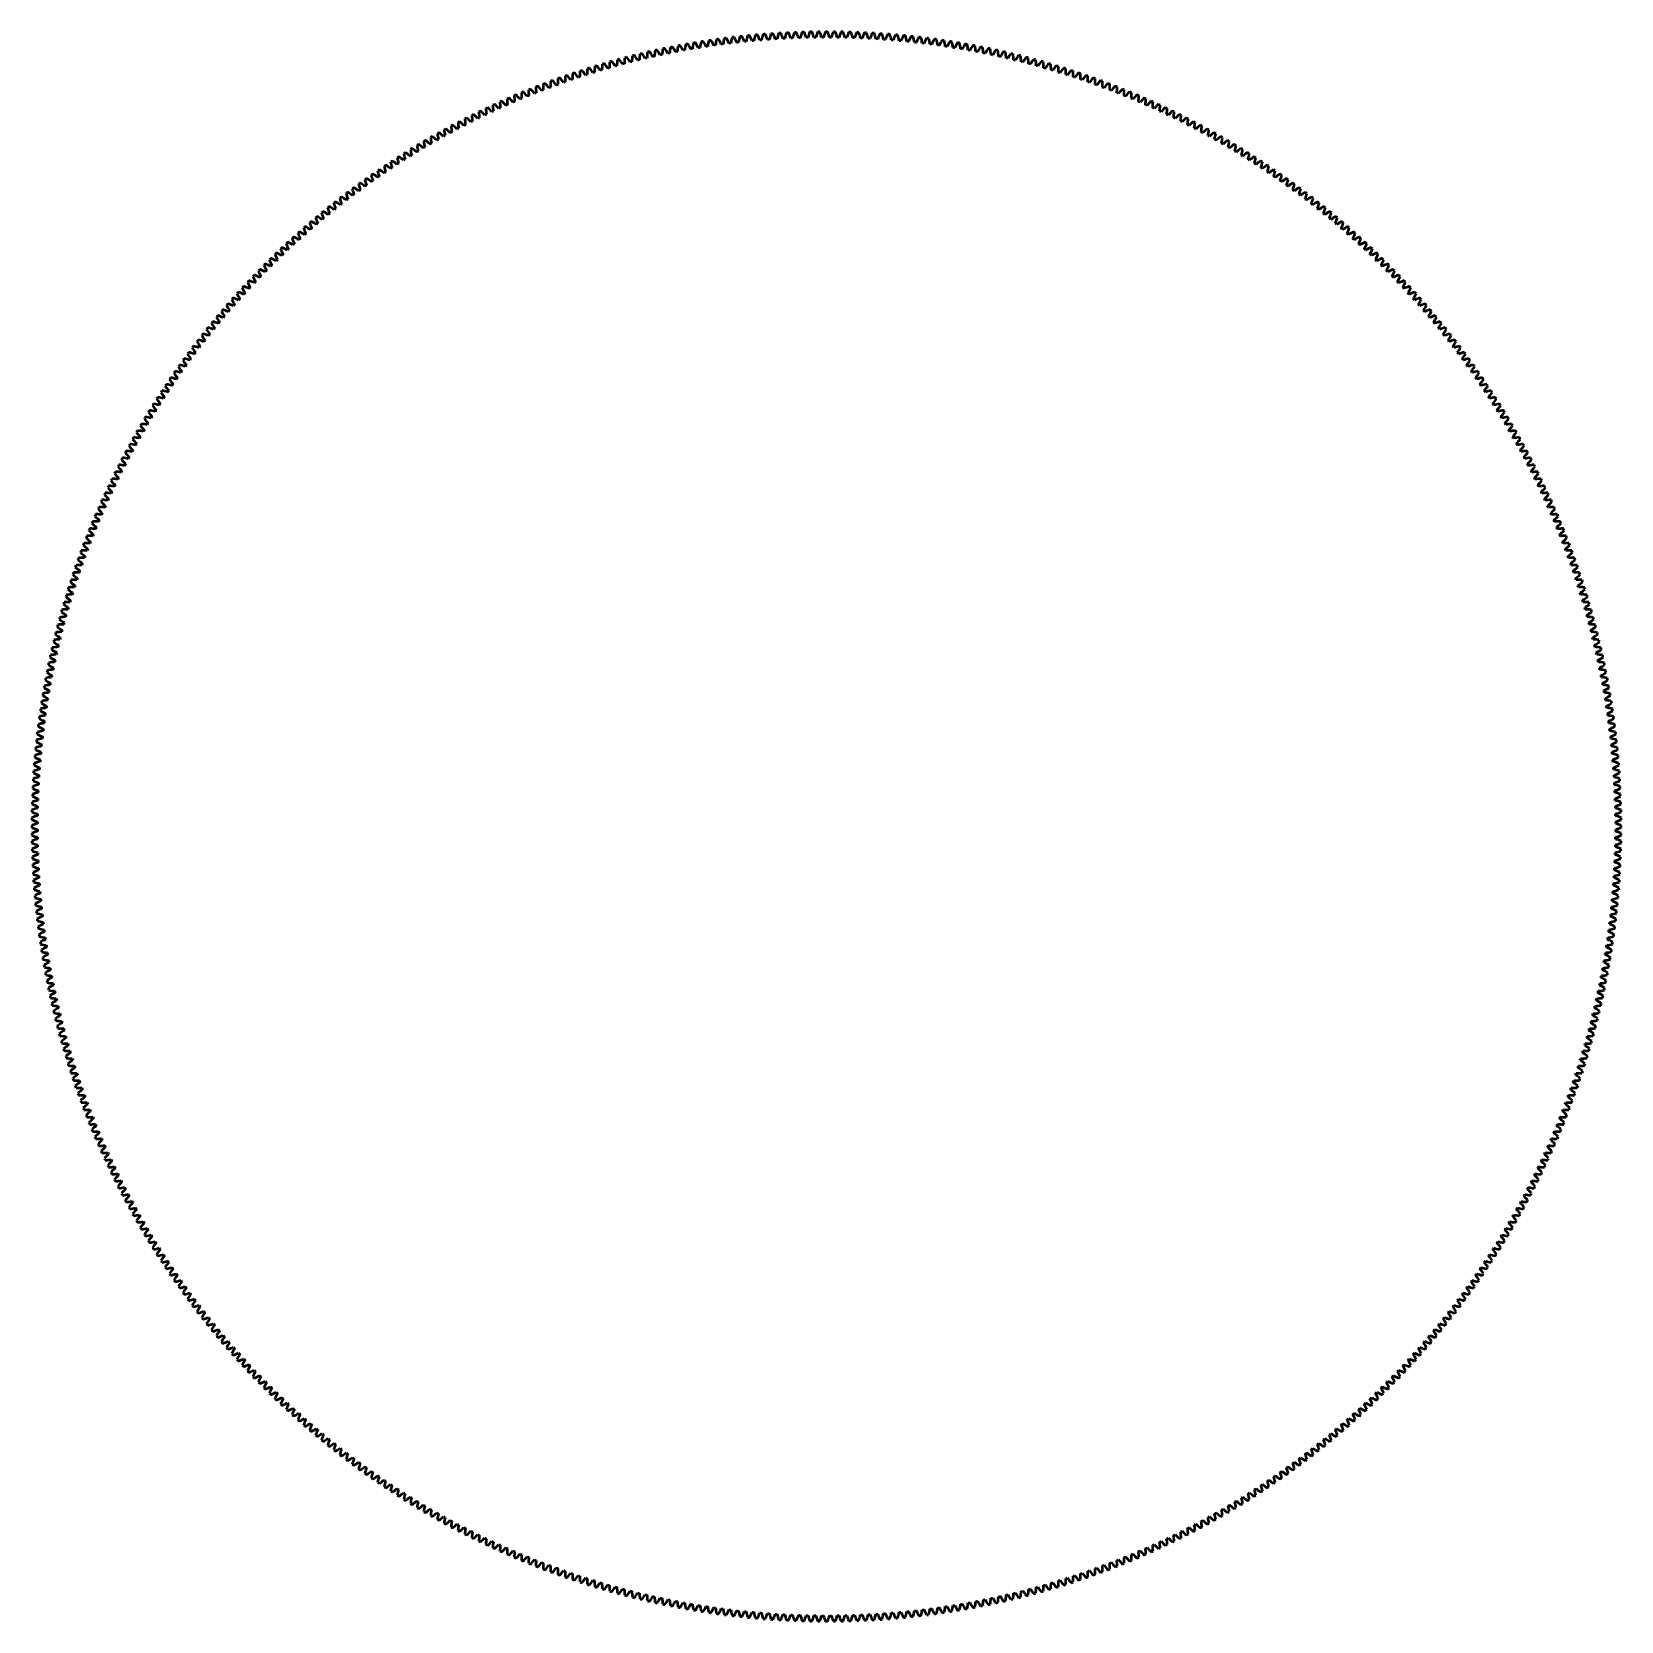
# Model space of a CAD drawing. Header units: millimetres. Extents: x -752 to 855, y 35 to 1642.
import ezdxf

# ---------------------------------------------------------------- set-up
doc = ezdxf.new("R2010")
doc.units = ezdxf.units.MM
doc.header["$LTSCALE"] = 0.2
doc.layers.add('Visible (ISO)', color=7, linetype='Continuous', lineweight=50)

msp = doc.modelspace()

# ---------------------------------------------------------------- linework, layer by layer
at = {"layer": 'Visible (ISO)'}
for centre, radius, start, end in [((51.3, 838), 803.5, 94.4297, 94.5703), ((-47.3, 1619.9), 41.3, 19.4925, 27.7691), ((34.1, 1625.9), 41.3, 160.6684, 168.945), ((51.3, 838), 803.5, 93.8672, 94.0078), ((-39.6, 1620.8), 41.3, 18.93, 27.2066), ((41.8, 1626), 41.3, 160.1059, 168.3825), ((51.3, 838), 803.5, 93.3047, 93.4453), ((-31.9, 1621.7), 41.3, 18.3675, 26.6441), ((49.5, 1626.1), 41.3, 159.5434, 167.82), ((51.3, 838), 803.5, 92.7422, 92.8828), ((-24.2, 1622.5), 41.3, 17.805, 26.0816), ((57.3, 1626.1), 41.3, 158.9809, 167.2575), ((51.3, 838), 803.5, 92.1797, 92.3203), ((-16.5, 1623.2), 41.3, 17.2425, 25.5191), ((65, 1626), 41.3, 158.4184, 166.695), ((51.3, 838), 803.5, 91.6172, 91.7578), ((-8.8, 1623.8), 41.3, 16.68, 24.9566), ((72.7, 1625.8), 41.3, 157.8559, 166.1325), ((51.3, 838), 803.5, 91.0547, 91.1953), ((-1.1, 1624.3), 41.3, 16.1175, 24.3941), ((80.5, 1625.5), 41.3, 157.2934, 165.57), ((51.3, 838), 803.5, 90.4922, 90.6328), ((6.6, 1624.8), 41.3, 15.555, 23.8316), ((88.2, 1625.2), 41.3, 156.7309, 165.0075), ((51.3, 838), 803.5, 89.9297, 90.0703), ((14.4, 1625.2), 41.3, 14.9925, 23.2691), ((95.9, 1624.8), 41.3, 156.1684, 164.445), ((51.3, 838), 803.5, 89.3672, 89.5078), ((22.1, 1625.5), 41.3, 14.43, 22.7066), ((103.6, 1624.3), 41.3, 155.6059, 163.8825), ((51.3, 838), 803.5, 88.8047, 88.9453), ((29.8, 1625.8), 41.3, 13.8675, 22.1441), ((111.4, 1623.8), 41.3, 155.0434, 163.32), ((51.3, 838), 803.5, 88.2422, 88.3828), ((37.6, 1626), 41.3, 13.305, 21.5816), ((119.1, 1623.2), 41.3, 154.4809, 162.7575), ((51.3, 838), 803.5, 87.6797, 87.8203), ((45.3, 1626.1), 41.3, 12.7425, 21.0191), ((126.8, 1622.5), 41.3, 153.9184, 162.195), ((51.3, 838), 803.5, 87.1172, 87.2578), ((53, 1626.1), 41.3, 12.18, 20.4566), ((134.5, 1621.7), 41.3, 153.3559, 161.6325), ((51.3, 838), 803.5, 86.5547, 86.6953), ((60.8, 1626), 41.3, 11.6175, 19.8941), ((142.2, 1620.8), 41.3, 152.7934, 161.07), ((51.3, 838), 803.5, 85.9922, 86.1328), ((68.5, 1625.9), 41.3, 11.055, 19.3316), ((149.8, 1619.9), 41.3, 152.2309, 160.5075), ((51.3, 838), 803.5, 85.4297, 85.5703), ((51.3, 838), 803.5, 102.3047, 102.4453), ((-153.5, 1599), 41.3, 27.3675, 35.6441), ((-73.7, 1616.1), 41.3, 168.5434, 176.82), ((51.3, 838), 803.5, 101.7422, 101.8828), ((-146, 1601), 41.3, 26.805, 35.0816), ((-66.1, 1617.3), 41.3, 167.9809, 176.2575), ((51.3, 838), 803.5, 101.1797, 101.3203), ((-138.5, 1602.9), 41.3, 26.2425, 34.5191), ((-58.4, 1618.4), 41.3, 167.4184, 175.695), ((51.3, 838), 803.5, 100.6172, 100.7578), ((-131, 1604.7), 41.3, 25.68, 33.9566), ((-50.8, 1619.5), 41.3, 166.8559, 175.1325), ((51.3, 838), 803.5, 100.0547, 100.1953), ((-123.4, 1606.5), 41.3, 25.1175, 33.3941), ((51.3, 838), 797.9, 99.7734, 99.9141), ((-43.1, 1620.4), 41.3, 166.2934, 174.57), ((51.3, 838), 803.5, 99.4922, 99.6328), ((-115.9, 1608.2), 41.3, 24.555, 32.8316), ((51.3, 838), 797.9, 99.2109, 99.3516), ((-35.4, 1621.3), 41.3, 165.7309, 174.0075), ((51.3, 838), 803.5, 98.9297, 99.0703), ((-108.3, 1609.8), 41.3, 23.9925, 32.2691), ((51.3, 838), 797.9, 98.6484, 98.7891), ((-27.7, 1622.1), 41.3, 165.1684, 173.445), ((51.3, 838), 803.5, 98.3672, 98.5078), ((-100.7, 1611.3), 41.3, 23.43, 31.7066), ((51.3, 838), 797.9, 98.0859, 98.2266), ((-20, 1622.9), 41.3, 164.6059, 172.8825), ((51.3, 838), 803.5, 97.8047, 97.9453), ((-93.1, 1612.7), 41.3, 22.8675, 31.1441), ((51.3, 838), 797.9, 97.5234, 97.6641), ((-12.3, 1623.5), 41.3, 164.0434, 172.32), ((51.3, 838), 803.5, 97.2422, 97.3828), ((-85.5, 1614.1), 41.3, 22.305, 30.5816), ((51.3, 838), 797.9, 96.9609, 97.1016), ((-4.6, 1624.1), 41.3, 163.4809, 171.7575), ((51.3, 838), 803.5, 96.6797, 96.8203), ((-77.9, 1615.4), 41.3, 21.7425, 30.0191), ((51.3, 838), 797.9, 96.3984, 96.5391), ((3.1, 1624.6), 41.3, 162.9184, 171.195), ((51.3, 838), 803.5, 96.1172, 96.2578), ((-70.3, 1616.7), 41.3, 21.18, 29.4566), ((51.3, 838), 797.9, 95.8359, 95.9766), ((10.9, 1625.1), 41.3, 162.3559, 170.6325), ((51.3, 838), 803.5, 95.5547, 95.6953), ((-62.6, 1617.8), 41.3, 20.6175, 28.8941), ((51.3, 838), 797.9, 95.2734, 95.4141), ((18.6, 1625.4), 41.3, 161.7934, 170.07), ((51.3, 838), 803.5, 94.9922, 95.1328), ((-54.9, 1618.9), 41.3, 20.055, 28.3316), ((51.3, 838), 797.9, 94.7109, 94.8516), ((26.3, 1625.7), 41.3, 161.2309, 169.5075), ((51.3, 838), 797.9, 94.1484, 94.2891), ((51.3, 838), 797.9, 93.5859, 93.7266), ((51.3, 838), 797.9, 93.0234, 93.1641), ((51.3, 838), 797.9, 92.4609, 92.6016), ((51.3, 838), 797.9, 91.8984, 92.0391), ((51.3, 838), 797.9, 91.3359, 91.4766), ((51.3, 838), 797.9, 90.7734, 90.9141), ((51.3, 838), 797.9, 90.2109, 90.3516), ((51.3, 838), 797.9, 89.6484, 89.7891), ((51.3, 838), 797.9, 89.0859, 89.2266), ((51.3, 838), 797.9, 88.5234, 88.6641), ((51.3, 838), 797.9, 87.9609, 88.1016), ((51.3, 838), 797.9, 87.3984, 87.5391), ((51.3, 838), 797.9, 86.8359, 86.9766), ((51.3, 838), 797.9, 86.2734, 86.4141), ((51.3, 838), 797.9, 85.7109, 85.8516), ((76.2, 1625.7), 41.3, 10.4925, 18.7691), ((51.3, 838), 797.9, 85.1484, 85.2891), ((157.5, 1618.9), 41.3, 151.6684, 159.945), ((51.3, 838), 803.5, 84.8672, 85.0078), ((84, 1625.4), 41.3, 9.93, 18.2066), ((51.3, 838), 797.9, 84.5859, 84.7266), ((165.2, 1617.8), 41.3, 151.1059, 159.3825), ((51.3, 838), 803.5, 84.3047, 84.4453), ((91.7, 1625.1), 41.3, 9.3675, 17.6441), ((51.3, 838), 797.9, 84.0234, 84.1641), ((172.8, 1616.7), 41.3, 150.5434, 158.82), ((51.3, 838), 803.5, 83.7422, 83.8828), ((99.4, 1624.6), 41.3, 8.805, 17.0816), ((51.3, 838), 797.9, 83.4609, 83.6016), ((180.5, 1615.4), 41.3, 149.9809, 158.2575), ((51.3, 838), 803.5, 83.1797, 83.3203), ((107.2, 1624.1), 41.3, 8.2425, 16.5191), ((51.3, 838), 797.9, 82.8984, 83.0391), ((188.1, 1614.1), 41.3, 149.4184, 157.695), ((51.3, 838), 803.5, 82.6172, 82.7578), ((114.9, 1623.5), 41.3, 7.68, 15.9566), ((51.3, 838), 797.9, 82.3359, 82.4766), ((195.7, 1612.7), 41.3, 148.8559, 157.1325), ((51.3, 838), 803.5, 82.0547, 82.1953), ((122.6, 1622.9), 41.3, 7.1175, 15.3941), ((51.3, 838), 797.9, 81.7734, 81.9141), ((203.3, 1611.3), 41.3, 148.2934, 156.57), ((51.3, 838), 803.5, 81.4922, 81.6328), ((130.3, 1622.1), 41.3, 6.555, 14.8316), ((51.3, 838), 797.9, 81.2109, 81.3516), ((210.9, 1609.8), 41.3, 147.7309, 156.0075), ((51.3, 838), 803.5, 80.9297, 81.0703), ((138, 1621.3), 41.3, 5.9925, 14.2691), ((51.3, 838), 797.9, 80.6484, 80.7891), ((218.5, 1608.2), 41.3, 147.1684, 155.445), ((51.3, 838), 803.5, 80.3672, 80.5078), ((145.7, 1620.4), 41.3, 5.43, 13.7066), ((51.3, 838), 797.9, 80.0859, 80.2266), ((226, 1606.5), 41.3, 146.6059, 154.8825), ((51.3, 838), 803.5, 79.8047, 79.9453), ((153.3, 1619.5), 41.3, 4.8675, 13.1441), ((233.5, 1604.7), 41.3, 146.0434, 154.32), ((51.3, 838), 803.5, 79.2422, 79.3828), ((161, 1618.4), 41.3, 4.305, 12.5816), ((241.1, 1602.9), 41.3, 145.4809, 153.7575), ((51.3, 838), 803.5, 78.6797, 78.8203), ((168.7, 1617.3), 41.3, 3.7425, 12.0191), ((248.6, 1601), 41.3, 144.9184, 153.195), ((51.3, 838), 803.5, 78.1172, 78.2578), ((176.3, 1616.1), 41.3, 3.18, 11.4566), ((256, 1599), 41.3, 144.3559, 152.6325), ((51.3, 838), 803.5, 77.5547, 77.6953), ((51.3, 838), 803.5, 106.8047, 106.9453), ((-212.5, 1580.6), 41.3, 31.8675, 40.1441), ((-134.4, 1603.9), 41.3, 173.0434, 181.32), ((51.3, 838), 803.5, 106.2422, 106.3828), ((-205.2, 1583.2), 41.3, 31.305, 39.5816), ((-126.9, 1605.7), 41.3, 172.4809, 180.7575), ((51.3, 838), 803.5, 105.6797, 105.8203), ((-197.9, 1585.6), 41.3, 30.7425, 39.0191), ((51.3, 838), 797.9, 105.3984, 105.5391), ((-119.3, 1607.4), 41.3, 171.9184, 180.195), ((51.3, 838), 803.5, 105.1172, 105.2578), ((-190.6, 1588.1), 41.3, 30.18, 38.4566), ((51.3, 838), 797.9, 104.8359, 104.9766), ((-111.8, 1609), 41.3, 171.3559, 179.6325), ((51.3, 838), 803.5, 104.5547, 104.6953), ((-183.2, 1590.4), 41.3, 29.6175, 37.8941), ((51.3, 838), 797.9, 104.2734, 104.4141), ((-104.2, 1610.6), 41.3, 170.7934, 179.07), ((51.3, 838), 803.5, 103.9922, 104.1328), ((-175.8, 1592.7), 41.3, 29.055, 37.3316), ((51.3, 838), 797.9, 103.7109, 103.8516), ((-96.6, 1612.1), 41.3, 170.2309, 178.5075), ((51.3, 838), 803.5, 103.4297, 103.5703), ((-168.4, 1594.9), 41.3, 28.4925, 36.7691), ((51.3, 838), 797.9, 103.1484, 103.2891), ((-89, 1613.5), 41.3, 169.6684, 177.945), ((51.3, 838), 803.5, 102.8672, 103.0078), ((-160.9, 1597), 41.3, 27.93, 36.2066), ((51.3, 838), 797.9, 102.5859, 102.7266), ((-81.4, 1614.8), 41.3, 169.1059, 177.3825), ((51.3, 838), 797.9, 102.0234, 102.1641), ((51.3, 838), 797.9, 101.4609, 101.6016), ((51.3, 838), 797.9, 100.8984, 101.0391), ((51.3, 838), 797.9, 100.3359, 100.4766), ((51.3, 838), 797.9, 79.5234, 79.6641), ((51.3, 838), 797.9, 78.9609, 79.1016), ((51.3, 838), 797.9, 78.3984, 78.5391), ((51.3, 838), 797.9, 77.8359, 77.9766), ((183.9, 1614.8), 41.3, 2.6175, 10.8941), ((51.3, 838), 797.9, 77.2734, 77.4141), ((263.5, 1597), 41.3, 143.7934, 152.07), ((51.3, 838), 803.5, 76.9922, 77.1328), ((191.6, 1613.5), 41.3, 2.055, 10.3316), ((51.3, 838), 797.9, 76.7109, 76.8516), ((270.9, 1594.9), 41.3, 143.2309, 151.5075), ((51.3, 838), 803.5, 76.4297, 76.5703), ((199.2, 1612.1), 41.3, 1.4925, 9.7691), ((51.3, 838), 797.9, 76.1484, 76.2891), ((278.4, 1592.7), 41.3, 142.6684, 150.945), ((51.3, 838), 803.5, 75.8672, 76.0078), ((206.7, 1610.6), 41.3, 0.93, 9.2066), ((51.3, 838), 797.9, 75.5859, 75.7266), ((285.8, 1590.4), 41.3, 142.1059, 150.3825), ((51.3, 838), 803.5, 75.3047, 75.4453), ((214.3, 1609), 41.3, 0.3675, 8.6441), ((51.3, 838), 797.9, 75.0234, 75.1641), ((293.1, 1588.1), 41.3, 141.5434, 149.82), ((51.3, 838), 803.5, 74.7422, 74.8828), ((221.9, 1607.4), 41.3, 359.805, 8.0816), ((51.3, 838), 797.9, 74.4609, 74.6016), ((300.5, 1585.6), 41.3, 140.9809, 149.2575), ((51.3, 838), 803.5, 74.1797, 74.3203), ((229.4, 1605.7), 41.3, 359.2425, 7.5191), ((307.8, 1583.2), 41.3, 140.4184, 148.695), ((51.3, 838), 803.5, 73.6172, 73.7578), ((237, 1603.9), 41.3, 358.68, 6.9566), ((315.1, 1580.6), 41.3, 139.8559, 148.1325), ((51.3, 838), 803.5, 73.0547, 73.1953), ((-186.5, 1589.3), 41.3, 176.9809, 185.2575), ((51.3, 838), 803.5, 110.1797, 110.3203), ((-255.8, 1563.8), 41.3, 35.2425, 43.5191), ((-179.2, 1591.6), 41.3, 176.4184, 184.695), ((51.3, 838), 803.5, 109.6172, 109.7578), ((-248.7, 1566.8), 41.3, 34.68, 42.9566), ((-171.7, 1593.9), 41.3, 175.8559, 184.1325), ((51.3, 838), 803.5, 109.0547, 109.1953), ((-241.5, 1569.7), 41.3, 34.1175, 42.3941), ((51.3, 838), 797.9, 108.7734, 108.9141), ((-164.3, 1596), 41.3, 175.2934, 183.57), ((51.3, 838), 803.5, 108.4922, 108.6328), ((-234.3, 1572.5), 41.3, 33.555, 41.8316), ((51.3, 838), 797.9, 108.2109, 108.3516), ((-156.9, 1598.1), 41.3, 174.7309, 183.0075), ((51.3, 838), 803.5, 107.9297, 108.0703), ((-227.1, 1575.3), 41.3, 32.9925, 41.2691), ((51.3, 838), 797.9, 107.6484, 107.7891), ((-149.4, 1600.1), 41.3, 174.1684, 182.445), ((51.3, 838), 803.5, 107.3672, 107.5078), ((-219.8, 1578), 41.3, 32.43, 40.7066), ((51.3, 838), 797.9, 107.0859, 107.2266), ((-141.9, 1602), 41.3, 173.6059, 181.8825), ((51.3, 838), 797.9, 106.5234, 106.6641), ((51.3, 838), 797.9, 105.9609, 106.1016), ((51.3, 838), 797.9, 73.8984, 74.0391), ((51.3, 838), 797.9, 73.3359, 73.4766), ((244.5, 1602), 41.3, 358.1175, 6.3941), ((51.3, 838), 797.9, 72.7734, 72.9141), ((322.4, 1578), 41.3, 139.2934, 147.57), ((51.3, 838), 803.5, 72.4922, 72.6328), ((252, 1600.1), 41.3, 357.555, 5.8316), ((51.3, 838), 797.9, 72.2109, 72.3516), ((329.6, 1575.3), 41.3, 138.7309, 147.0075), ((51.3, 838), 803.5, 71.9297, 72.0703), ((259.4, 1598.1), 41.3, 356.9925, 5.2691), ((51.3, 838), 797.9, 71.6484, 71.7891), ((336.9, 1572.5), 41.3, 138.1684, 146.445), ((51.3, 838), 803.5, 71.3672, 71.5078), ((266.9, 1596), 41.3, 356.43, 4.7066), ((51.3, 838), 797.9, 71.0859, 71.2266), ((344.1, 1569.7), 41.3, 137.6059, 145.8825), ((51.3, 838), 803.5, 70.8047, 70.9453), ((274.3, 1593.9), 41.3, 355.8675, 4.1441), ((351.2, 1566.8), 41.3, 137.0434, 145.32), ((51.3, 838), 803.5, 70.2422, 70.3828), ((281.7, 1591.6), 41.3, 355.305, 3.5816), ((358.4, 1563.8), 41.3, 136.4809, 144.7575), ((51.3, 838), 803.5, 69.6797, 69.8203), ((289.1, 1589.3), 41.3, 354.7425, 3.0191), ((51.3, 838), 803.5, 112.9922, 113.1328), ((-223.1, 1576.8), 41.3, 179.7934, 188.07), ((-291, 1547.8), 41.3, 38.055, 46.3316), ((51.3, 838), 803.5, 112.4297, 112.5703), ((-215.9, 1579.4), 41.3, 179.2309, 187.5075), ((-284.1, 1551.2), 41.3, 37.4925, 45.7691), ((51.3, 838), 797.9, 112.1484, 112.2891), ((51.3, 838), 803.5, 111.8672, 112.0078), ((-208.6, 1582), 41.3, 178.6684, 186.945), ((-277, 1554.4), 41.3, 36.93, 45.2066), ((51.3, 838), 797.9, 111.5859, 111.7266), ((51.3, 838), 803.5, 111.3047, 111.4453), ((-201.2, 1584.5), 41.3, 178.1059, 186.3825), ((-270, 1557.6), 41.3, 36.3675, 44.6441), ((51.3, 838), 797.9, 111.0234, 111.1641), ((-193.9, 1587), 41.3, 177.5434, 185.82), ((51.3, 838), 803.5, 110.7422, 110.8828), ((-262.9, 1560.7), 41.3, 35.805, 44.0816), ((51.3, 838), 797.9, 110.4609, 110.6016), ((51.3, 838), 797.9, 109.8984, 110.0391), ((51.3, 838), 797.9, 109.3359, 109.4766), ((51.3, 838), 797.9, 70.5234, 70.6641), ((51.3, 838), 797.9, 69.9609, 70.1016), ((51.3, 838), 797.9, 69.3984, 69.5391), ((365.5, 1560.7), 41.3, 135.9184, 144.195), ((51.3, 838), 803.5, 69.1172, 69.2578), ((296.5, 1587), 41.3, 354.18, 2.4566), ((51.3, 838), 797.9, 68.8359, 68.9766), ((372.6, 1557.6), 41.3, 135.3559, 143.6325), ((51.3, 838), 803.5, 68.5547, 68.6953), ((303.8, 1584.5), 41.3, 353.6175, 1.8941), ((51.3, 838), 797.9, 68.2734, 68.4141), ((379.6, 1554.4), 41.3, 134.7934, 143.07), ((51.3, 838), 803.5, 67.9922, 68.1328), ((311.1, 1582), 41.3, 353.055, 1.3316), ((51.3, 838), 797.9, 67.7109, 67.8516), ((386.6, 1551.2), 41.3, 134.2309, 142.5075), ((51.3, 838), 803.5, 67.4297, 67.5703), ((318.4, 1579.4), 41.3, 352.4925, 0.7691), ((393.6, 1547.8), 41.3, 133.6684, 141.945), ((51.3, 838), 803.5, 66.8672, 67.0078), ((325.7, 1576.8), 41.3, 351.93, 0.2066), ((51.3, 838), 803.5, 115.8047, 115.9453), ((-259, 1562.4), 41.3, 182.6059, 190.8825), ((-325.5, 1530.2), 41.3, 40.8675, 49.1441), ((51.3, 838), 803.5, 115.2422, 115.3828), ((-251.9, 1565.4), 41.3, 182.0434, 190.32), ((-318.6, 1533.9), 41.3, 40.305, 48.5816), ((51.3, 838), 797.9, 114.9609, 115.1016), ((51.3, 838), 803.5, 114.6797, 114.8203), ((-244.8, 1568.4), 41.3, 181.4809, 189.7575), ((-311.8, 1537.5), 41.3, 39.7425, 48.0191), ((51.3, 838), 797.9, 114.3984, 114.5391), ((51.3, 838), 803.5, 114.1172, 114.2578), ((-237.6, 1571.2), 41.3, 180.9184, 189.195), ((-304.9, 1541), 41.3, 39.18, 47.4566), ((51.3, 838), 797.9, 113.8359, 113.9766), ((51.3, 838), 803.5, 113.5547, 113.6953), ((-230.4, 1574), 41.3, 180.3559, 188.6325), ((-298, 1544.5), 41.3, 38.6175, 46.8941), ((51.3, 838), 797.9, 113.2734, 113.4141), ((51.3, 838), 797.9, 112.7109, 112.8516), ((51.3, 838), 797.9, 67.1484, 67.2891), ((51.3, 838), 797.9, 66.5859, 66.7266), ((400.6, 1544.5), 41.3, 133.1059, 141.3825), ((51.3, 838), 803.5, 66.3047, 66.4453), ((332.9, 1574), 41.3, 351.3675, 359.6441), ((51.3, 838), 797.9, 66.0234, 66.1641), ((407.5, 1541), 41.3, 132.5434, 140.82), ((51.3, 838), 803.5, 65.7422, 65.8828), ((340.1, 1571.2), 41.3, 350.805, 359.0816), ((51.3, 838), 797.9, 65.4609, 65.6016), ((414.4, 1537.5), 41.3, 131.9809, 140.2575), ((51.3, 838), 803.5, 65.1797, 65.3203), ((347.3, 1568.4), 41.3, 350.2425, 358.5191), ((51.3, 838), 797.9, 64.8984, 65.0391), ((421.2, 1533.9), 41.3, 131.4184, 139.695), ((51.3, 838), 803.5, 64.6172, 64.7578), ((354.5, 1565.4), 41.3, 349.68, 357.9566), ((428, 1530.2), 41.3, 130.8559, 139.1325), ((51.3, 838), 803.5, 64.0547, 64.1953), ((361.6, 1562.4), 41.3, 349.1175, 357.3941), ((51.3, 838), 803.5, 118.6172, 118.7578), ((-359, 1510.9), 41.3, 43.68, 51.9566), ((51.3, 838), 803.5, 118.0547, 118.1953), ((-287.2, 1549.7), 41.3, 184.8559, 193.1325), ((-352.3, 1514.9), 41.3, 43.1175, 51.3941), ((51.3, 838), 797.9, 117.7734, 117.9141), ((51.3, 838), 803.5, 117.4922, 117.6328), ((-280.2, 1553), 41.3, 184.2934, 192.57), ((-345.7, 1518.8), 41.3, 42.555, 50.8316), ((51.3, 838), 797.9, 117.2109, 117.3516), ((51.3, 838), 803.5, 116.9297, 117.0703), ((-273.2, 1556.2), 41.3, 183.7309, 192.0075), ((-339, 1522.7), 41.3, 41.9925, 50.2691), ((51.3, 838), 797.9, 116.6484, 116.7891), ((51.3, 838), 803.5, 116.3672, 116.5078), ((-266.1, 1559.3), 41.3, 183.1684, 191.445), ((-332.2, 1526.5), 41.3, 41.43, 49.7066), ((51.3, 838), 797.9, 116.0859, 116.2266), ((51.3, 838), 797.9, 115.5234, 115.6641), ((51.3, 838), 797.9, 64.3359, 64.4766), ((51.3, 838), 797.9, 63.7734, 63.9141), ((434.8, 1526.5), 41.3, 130.2934, 138.57), ((51.3, 838), 803.5, 63.4922, 63.6328), ((368.7, 1559.3), 41.3, 348.555, 356.8316), ((51.3, 838), 797.9, 63.2109, 63.3516), ((441.5, 1522.7), 41.3, 129.7309, 138.0075), ((51.3, 838), 803.5, 62.9297, 63.0703), ((375.8, 1556.2), 41.3, 347.9925, 356.2691), ((51.3, 838), 797.9, 62.6484, 62.7891), ((448.3, 1518.8), 41.3, 129.1684, 137.445), ((51.3, 838), 803.5, 62.3672, 62.5078), ((382.8, 1553), 41.3, 347.43, 355.7066), ((51.3, 838), 797.9, 62.0859, 62.2266), ((454.9, 1514.9), 41.3, 128.6059, 136.8825), ((51.3, 838), 803.5, 61.8047, 61.9453), ((389.8, 1549.7), 41.3, 346.8675, 355.1441), ((461.5, 1510.9), 41.3, 128.0434, 136.32), ((51.3, 838), 803.5, 61.2422, 61.3828), ((51.3, 838), 803.5, 120.8672, 121.0078), ((-321.7, 1532.2), 41.3, 187.6684, 195.945), ((-385.1, 1494.3), 41.3, 45.93, 54.2066), ((51.3, 838), 803.5, 120.3047, 120.4453), ((-314.9, 1535.8), 41.3, 187.1059, 195.3825), ((-378.6, 1498.5), 41.3, 45.3675, 53.6441), ((51.3, 838), 797.9, 120.0234, 120.1641), ((51.3, 838), 803.5, 119.7422, 119.8828), ((-308, 1539.4), 41.3, 186.5434, 194.82), ((-372.1, 1502.7), 41.3, 44.805, 53.0816), ((51.3, 838), 797.9, 119.4609, 119.6016), ((51.3, 838), 803.5, 119.1797, 119.3203), ((-301.1, 1542.9), 41.3, 185.9809, 194.2575), ((-365.6, 1506.8), 41.3, 44.2425, 52.5191), ((51.3, 838), 797.9, 118.8984, 119.0391), ((-294.2, 1546.3), 41.3, 185.4184, 193.695), ((51.3, 838), 797.9, 118.3359, 118.4766), ((51.3, 838), 797.9, 61.5234, 61.6641), ((396.8, 1546.3), 41.3, 346.305, 354.5816), ((51.3, 838), 797.9, 60.9609, 61.1016), ((468.1, 1506.8), 41.3, 127.4809, 135.7575), ((51.3, 838), 803.5, 60.6797, 60.8203), ((403.7, 1542.9), 41.3, 345.7425, 354.0191), ((51.3, 838), 797.9, 60.3984, 60.5391), ((474.7, 1502.7), 41.3, 126.9184, 135.195), ((51.3, 838), 803.5, 60.1172, 60.2578), ((410.6, 1539.4), 41.3, 345.18, 353.4566), ((51.3, 838), 797.9, 59.8359, 59.9766), ((481.2, 1498.5), 41.3, 126.3559, 134.6325), ((51.3, 838), 803.5, 59.5547, 59.6953), ((417.5, 1535.8), 41.3, 344.6175, 352.8941), ((487.6, 1494.3), 41.3, 125.7934, 134.07), ((51.3, 838), 803.5, 58.9922, 59.1328), ((424.3, 1532.2), 41.3, 344.055, 352.3316), ((51.3, 838), 803.5, 123.1172, 123.2578), ((-410.5, 1476.6), 41.3, 48.18, 56.4566), ((51.3, 838), 803.5, 122.5547, 122.6953), ((-342, 1520.9), 41.3, 189.3559, 197.6325), ((-404.2, 1481.1), 41.3, 47.6175, 55.8941), ((51.3, 838), 797.9, 122.2734, 122.4141), ((51.3, 838), 803.5, 121.9922, 122.1328), ((-335.3, 1524.7), 41.3, 188.7934, 197.07), ((-397.9, 1485.6), 41.3, 47.055, 55.3316), ((51.3, 838), 797.9, 121.7109, 121.8516), ((51.3, 838), 803.5, 121.4297, 121.5703), ((-328.5, 1528.5), 41.3, 188.2309, 196.5075), ((-391.5, 1489.9), 41.3, 46.4925, 54.7691), ((51.3, 838), 797.9, 121.1484, 121.2891), ((51.3, 838), 797.9, 120.5859, 120.7266), ((51.3, 838), 797.9, 59.2734, 59.4141), ((51.3, 838), 797.9, 58.7109, 58.8516), ((494.1, 1489.9), 41.3, 125.2309, 133.5075), ((51.3, 838), 803.5, 58.4297, 58.5703), ((431.1, 1528.5), 41.3, 343.4925, 351.7691), ((51.3, 838), 797.9, 58.1484, 58.2891), ((500.4, 1485.6), 41.3, 124.6684, 132.945), ((51.3, 838), 803.5, 57.8672, 58.0078), ((437.9, 1524.7), 41.3, 342.93, 351.2066), ((51.3, 838), 797.9, 57.5859, 57.7266), ((506.8, 1481.1), 41.3, 124.1059, 132.3825), ((51.3, 838), 803.5, 57.3047, 57.4453), ((444.6, 1520.9), 41.3, 342.3675, 350.6441), ((513.1, 1476.6), 41.3, 123.5434, 131.82), ((51.3, 838), 803.5, 56.7422, 56.8828), ((51.3, 838), 803.5, 124.8047, 124.9453), ((-368.5, 1505), 41.3, 191.6059, 199.8825), ((-429.1, 1462.7), 41.3, 49.8675, 58.1441), ((51.3, 838), 803.5, 124.2422, 124.3828), ((-362, 1509), 41.3, 191.0434, 199.32), ((51.3, 838), 797.9, 124.5234, 124.6641), ((-422.9, 1467.4), 41.3, 49.305, 57.5816), ((51.3, 838), 797.9, 123.9609, 124.1016), ((51.3, 838), 803.5, 123.6797, 123.8203), ((-355.4, 1513.1), 41.3, 190.4809, 198.7575), ((-416.7, 1472.1), 41.3, 48.7425, 57.0191), ((51.3, 838), 797.9, 123.3984, 123.5391), ((-348.7, 1517), 41.3, 189.9184, 198.195), ((51.3, 838), 797.9, 122.8359, 122.9766), ((51.3, 838), 797.9, 57.0234, 57.1641), ((451.3, 1517), 41.3, 341.805, 350.0816), ((51.3, 838), 797.9, 56.4609, 56.6016), ((519.3, 1472.1), 41.3, 122.9809, 131.2575), ((51.3, 838), 803.5, 56.1797, 56.3203), ((457.9, 1513.1), 41.3, 341.2425, 349.5191), ((51.3, 838), 797.9, 55.8984, 56.0391), ((525.5, 1467.4), 41.3, 122.4184, 130.695), ((51.3, 838), 803.5, 55.6172, 55.7578), ((464.5, 1509), 41.3, 340.68, 348.9566), ((51.3, 838), 797.9, 55.3359, 55.4766), ((531.7, 1462.7), 41.3, 121.8559, 130.1325), ((51.3, 838), 803.5, 55.0547, 55.1953), ((471.1, 1505), 41.3, 340.1175, 348.3941), ((51.3, 838), 803.5, 127.0547, 127.1953), ((-453.3, 1443.4), 41.3, 52.1175, 60.3941), ((51.3, 838), 803.5, 126.4922, 126.6328), ((-388, 1492.3), 41.3, 193.2934, 201.57), ((-447.3, 1448.3), 41.3, 51.555, 59.8316), ((51.3, 838), 803.5, 125.9297, 126.0703), ((-381.5, 1496.6), 41.3, 192.7309, 201.0075), ((51.3, 838), 797.9, 126.2109, 126.3516), ((-441.3, 1453.2), 41.3, 50.9925, 59.2691), ((51.3, 838), 803.5, 125.3672, 125.5078), ((-375.1, 1500.8), 41.3, 192.1684, 200.445), ((51.3, 838), 797.9, 125.6484, 125.7891), ((-435.2, 1458), 41.3, 50.43, 58.7066), ((51.3, 838), 797.9, 125.0859, 125.2266), ((51.3, 838), 797.9, 54.7734, 54.9141), ((537.8, 1458), 41.3, 121.2934, 129.57), ((477.6, 1500.8), 41.3, 339.555, 347.8316), ((51.3, 838), 797.9, 54.2109, 54.3516), ((51.3, 838), 803.5, 54.4922, 54.6328), ((543.8, 1453.2), 41.3, 120.7309, 129.0075), ((484.1, 1496.6), 41.3, 338.9925, 347.2691), ((51.3, 838), 797.9, 53.6484, 53.7891), ((51.3, 838), 803.5, 53.9297, 54.0703), ((549.9, 1448.3), 41.3, 120.1684, 128.445), ((490.6, 1492.3), 41.3, 338.43, 346.7066), ((51.3, 838), 803.5, 53.3672, 53.5078), ((555.8, 1443.4), 41.3, 119.6059, 127.8825), ((51.3, 838), 803.5, 52.8047, 52.9453), ((51.3, 838), 803.5, 128.7422, 128.8828), ((-413.3, 1474.5), 41.3, 195.5434, 203.82), ((-470.9, 1428.3), 41.3, 53.805, 62.0816), ((51.3, 838), 803.5, 128.1797, 128.3203), ((-407.1, 1479.1), 41.3, 194.9809, 203.2575), ((51.3, 838), 797.9, 128.4609, 128.6016), ((-465, 1433.4), 41.3, 53.2425, 61.5191), ((51.3, 838), 803.5, 127.6172, 127.7578), ((-400.8, 1483.5), 41.3, 194.4184, 202.695), ((51.3, 838), 797.9, 127.8984, 128.0391), ((-459.2, 1438.4), 41.3, 52.68, 60.9566), ((-394.4, 1488), 41.3, 193.8559, 202.1325), ((51.3, 838), 797.9, 127.3359, 127.4766), ((51.3, 838), 797.9, 126.7734, 126.9141), ((51.3, 838), 797.9, 53.0859, 53.2266), ((497, 1488), 41.3, 337.8675, 346.1441), ((51.3, 838), 797.9, 52.5234, 52.6641), ((561.7, 1438.4), 41.3, 119.0434, 127.32), ((503.3, 1483.5), 41.3, 337.305, 345.5816), ((51.3, 838), 797.9, 51.9609, 52.1016), ((51.3, 838), 803.5, 52.2422, 52.3828), ((567.6, 1433.4), 41.3, 118.4809, 126.7575), ((509.6, 1479.1), 41.3, 336.7425, 345.0191), ((51.3, 838), 797.9, 51.3984, 51.5391), ((51.3, 838), 803.5, 51.6797, 51.8203), ((573.4, 1428.3), 41.3, 117.9184, 126.195), ((515.9, 1474.5), 41.3, 336.18, 344.4566), ((51.3, 838), 803.5, 51.1172, 51.2578), ((51.3, 838), 803.5, 130.4297, 130.5703), ((-431.9, 1460.6), 41.3, 197.2309, 205.5075), ((-488, 1412.6), 41.3, 55.4925, 63.7691), ((51.3, 838), 803.5, 129.8672, 130.0078), ((-425.7, 1465.3), 41.3, 196.6684, 204.945), ((51.3, 838), 797.9, 130.1484, 130.2891), ((-482.4, 1417.9), 41.3, 54.93, 63.2066), ((51.3, 838), 803.5, 129.3047, 129.4453), ((-419.6, 1470), 41.3, 196.1059, 204.3825), ((51.3, 838), 797.9, 129.5859, 129.7266), ((-476.6, 1423.1), 41.3, 54.3675, 62.6441), ((51.3, 838), 797.9, 129.0234, 129.1641), ((51.3, 838), 797.9, 50.8359, 50.9766), ((579.2, 1423.1), 41.3, 117.3559, 125.6325), ((522.1, 1470), 41.3, 335.6175, 343.8941), ((51.3, 838), 797.9, 50.2734, 50.4141), ((51.3, 838), 803.5, 50.5547, 50.6953), ((584.9, 1417.9), 41.3, 116.7934, 125.07), ((528.3, 1465.3), 41.3, 335.055, 343.3316), ((51.3, 838), 797.9, 49.7109, 49.8516), ((51.3, 838), 803.5, 49.9922, 50.1328), ((590.6, 1412.6), 41.3, 116.2309, 124.5075), ((534.5, 1460.6), 41.3, 334.4925, 342.7691), ((51.3, 838), 803.5, 49.4297, 49.5703), ((51.3, 838), 803.5, 132.1172, 132.2578), ((-450, 1446.1), 41.3, 198.9184, 207.195), ((-504.7, 1396.5), 41.3, 57.18, 65.4566), ((51.3, 838), 803.5, 131.5547, 131.6953), ((-444, 1451), 41.3, 198.3559, 206.6325), ((51.3, 838), 797.9, 131.8359, 131.9766), ((-499.2, 1401.9), 41.3, 56.6175, 64.8941), ((51.3, 838), 803.5, 130.9922, 131.1328), ((-438, 1455.8), 41.3, 197.7934, 206.07), ((51.3, 838), 797.9, 131.2734, 131.4141), ((-493.6, 1407.3), 41.3, 56.055, 64.3316), ((51.3, 838), 797.9, 130.7109, 130.8516), ((51.3, 838), 797.9, 49.1484, 49.2891), ((596.2, 1407.3), 41.3, 115.6684, 123.945), ((540.5, 1455.8), 41.3, 333.93, 342.2066), ((51.3, 838), 797.9, 48.5859, 48.7266), ((51.3, 838), 803.5, 48.8672, 49.0078), ((601.8, 1401.9), 41.3, 115.1059, 123.3825), ((546.6, 1451), 41.3, 333.3675, 341.6441), ((51.3, 838), 797.9, 48.0234, 48.1641), ((51.3, 838), 803.5, 48.3047, 48.4453), ((607.3, 1396.5), 41.3, 114.5434, 122.82), ((552.6, 1446.1), 41.3, 332.805, 341.0816), ((51.3, 838), 803.5, 47.7422, 47.8828), ((51.3, 838), 803.5, 133.8047, 133.9453), ((-467.7, 1431.1), 41.3, 200.6059, 208.8825), ((-520.9, 1379.9), 41.3, 58.8675, 67.1441), ((51.3, 838), 803.5, 133.2422, 133.3828), ((-461.8, 1436.1), 41.3, 200.0434, 208.32), ((51.3, 838), 797.9, 133.5234, 133.6641), ((-515.6, 1385.5), 41.3, 58.305, 66.5816), ((51.3, 838), 803.5, 132.6797, 132.8203), ((-456, 1441.1), 41.3, 199.4809, 207.7575), ((51.3, 838), 797.9, 132.9609, 133.1016), ((-510.2, 1391), 41.3, 57.7425, 66.0191), ((51.3, 838), 797.9, 132.3984, 132.5391), ((51.3, 838), 797.9, 47.4609, 47.6016), ((612.7, 1391), 41.3, 113.9809, 122.2575), ((558.5, 1441.1), 41.3, 332.2425, 340.5191), ((51.3, 838), 797.9, 46.8984, 47.0391), ((51.3, 838), 803.5, 47.1797, 47.3203), ((618.1, 1385.5), 41.3, 113.4184, 121.695), ((564.4, 1436.1), 41.3, 331.68, 339.9566), ((51.3, 838), 797.9, 46.3359, 46.4766), ((51.3, 838), 803.5, 46.6172, 46.7578), ((623.5, 1379.9), 41.3, 112.8559, 121.1325), ((570.3, 1431.1), 41.3, 331.1175, 339.3941), ((51.3, 838), 803.5, 46.0547, 46.1953), ((51.3, 838), 803.5, 135.4922, 135.6328), ((-484.9, 1415.5), 41.3, 202.2934, 210.57), ((-536.6, 1362.8), 41.3, 60.555, 68.8316), ((51.3, 838), 803.5, 134.9297, 135.0703), ((-479.2, 1420.8), 41.3, 201.7309, 210.0075), ((51.3, 838), 797.9, 135.2109, 135.3516), ((-531.4, 1368.6), 41.3, 59.9925, 68.2691), ((51.3, 838), 803.5, 134.3672, 134.5078), ((-473.5, 1425.9), 41.3, 201.1684, 209.445), ((51.3, 838), 797.9, 134.6484, 134.7891), ((-526.2, 1374.3), 41.3, 59.43, 67.7066), ((51.3, 838), 797.9, 134.0859, 134.2266), ((51.3, 838), 797.9, 45.7734, 45.9141), ((628.8, 1374.3), 41.3, 112.2934, 120.57), ((576.1, 1425.9), 41.3, 330.555, 338.8316), ((51.3, 838), 797.9, 45.2109, 45.3516), ((51.3, 838), 803.5, 45.4922, 45.6328), ((634, 1368.6), 41.3, 111.7309, 120.0075), ((581.8, 1420.8), 41.3, 329.9925, 338.2691), ((51.3, 838), 797.9, 44.6484, 44.7891), ((51.3, 838), 803.5, 44.9297, 45.0703), ((639.2, 1362.8), 41.3, 111.1684, 119.445), ((587.5, 1415.5), 41.3, 329.43, 337.7066), ((51.3, 838), 803.5, 44.3672, 44.5078), ((51.3, 838), 803.5, 137.1797, 137.3203), ((-501.7, 1399.5), 41.3, 203.9809, 212.2575), ((-551.8, 1345.3), 41.3, 62.2425, 70.5191), ((51.3, 838), 803.5, 136.6172, 136.7578), ((-496.2, 1404.9), 41.3, 203.4184, 211.695), ((-546.8, 1351.2), 41.3, 61.68, 69.9566), ((51.3, 838), 797.9, 136.8984, 137.0391), ((51.3, 838), 803.5, 136.0547, 136.1953), ((-490.6, 1410.2), 41.3, 202.8559, 211.1325), ((-541.7, 1357), 41.3, 61.1175, 69.3941), ((51.3, 838), 797.9, 136.3359, 136.4766), ((51.3, 838), 797.9, 135.7734, 135.9141), ((51.3, 838), 797.9, 44.0859, 44.2266), ((644.3, 1357), 41.3, 110.6059, 118.8825), ((593.1, 1410.2), 41.3, 328.8675, 337.1441), ((51.3, 838), 797.9, 43.5234, 43.6641), ((51.3, 838), 803.5, 43.8047, 43.9453), ((649.4, 1351.2), 41.3, 110.0434, 118.32), ((598.7, 1404.9), 41.3, 328.305, 336.5816), ((51.3, 838), 797.9, 42.9609, 43.1016), ((51.3, 838), 803.5, 43.2422, 43.3828), ((654.4, 1345.3), 41.3, 109.4809, 117.7575), ((604.3, 1399.5), 41.3, 327.7425, 336.0191), ((51.3, 838), 803.5, 42.6797, 42.8203), ((51.3, 838), 803.5, 138.8672, 139.0078), ((-566.5, 1327.3), 41.3, 63.93, 72.2066), ((51.3, 838), 803.5, 138.3047, 138.4453), ((-512.6, 1388.5), 41.3, 205.1059, 213.3825), ((-561.7, 1333.3), 41.3, 63.3675, 71.6441), ((51.3, 838), 803.5, 137.7422, 137.8828), ((-507.2, 1394), 41.3, 204.5434, 212.82), ((-556.8, 1339.3), 41.3, 62.805, 71.0816), ((51.3, 838), 797.9, 138.0234, 138.1641), ((51.3, 838), 797.9, 137.4609, 137.6016), ((51.3, 838), 797.9, 42.3984, 42.5391), ((659.3, 1339.3), 41.3, 108.9184, 117.195), ((609.8, 1394), 41.3, 327.18, 335.4566), ((51.3, 838), 797.9, 41.8359, 41.9766), ((664.2, 1333.3), 41.3, 108.3559, 116.6325), ((51.3, 838), 803.5, 42.1172, 42.2578), ((615.2, 1388.5), 41.3, 326.6175, 334.8941), ((669.1, 1327.3), 41.3, 107.7934, 116.07), ((51.3, 838), 803.5, 41.5547, 41.6953), ((51.3, 838), 803.5, 40.9922, 41.1328), ((51.3, 838), 803.5, 139.9922, 140.1328), ((-528.6, 1371.7), 41.3, 206.7934, 215.07), ((-576, 1315.1), 41.3, 65.055, 73.3316), ((51.3, 838), 803.5, 139.4297, 139.5703), ((-523.3, 1377.3), 41.3, 206.2309, 214.5075), ((-571.3, 1321.2), 41.3, 64.4925, 72.7691), ((51.3, 838), 797.9, 139.7109, 139.8516), ((-518, 1383), 41.3, 205.6684, 213.945), ((51.3, 838), 797.9, 139.1484, 139.2891), ((51.3, 838), 797.9, 138.5859, 138.7266), ((51.3, 838), 797.9, 41.2734, 41.4141), ((620.6, 1383), 41.3, 326.055, 334.3316), ((51.3, 838), 797.9, 40.7109, 40.8516), ((673.8, 1321.2), 41.3, 107.2309, 115.5075), ((625.9, 1377.3), 41.3, 325.4925, 333.7691), ((51.3, 838), 797.9, 40.1484, 40.2891), ((678.6, 1315.1), 41.3, 106.6684, 114.945), ((51.3, 838), 803.5, 40.4297, 40.5703), ((631.2, 1371.7), 41.3, 324.93, 333.2066), ((51.3, 838), 803.5, 39.8672, 40.0078), ((51.3, 838), 803.5, 141.6797, 141.8203), ((-544.1, 1354.4), 41.3, 208.4809, 216.7575), ((-589.8, 1296.4), 41.3, 66.7425, 75.0191), ((51.3, 838), 803.5, 141.1172, 141.2578), ((-539, 1360.2), 41.3, 207.9184, 216.195), ((-585.2, 1302.7), 41.3, 66.18, 74.4566), ((51.3, 838), 797.9, 141.3984, 141.5391), ((51.3, 838), 803.5, 140.5547, 140.6953), ((-533.8, 1366), 41.3, 207.3559, 215.6325), ((-580.6, 1308.9), 41.3, 65.6175, 73.8941), ((51.3, 838), 797.9, 140.8359, 140.9766), ((51.3, 838), 797.9, 140.2734, 140.4141), ((51.3, 838), 797.9, 39.5859, 39.7266), ((683.2, 1308.9), 41.3, 106.1059, 114.3825), ((636.4, 1366), 41.3, 324.3675, 332.6441), ((51.3, 838), 797.9, 39.0234, 39.1641), ((687.8, 1302.7), 41.3, 105.5434, 113.82), ((51.3, 838), 803.5, 39.3047, 39.4453), ((641.5, 1360.2), 41.3, 323.805, 332.0816), ((51.3, 838), 797.9, 38.4609, 38.6016), ((692.3, 1296.4), 41.3, 104.9809, 113.2575), ((51.3, 838), 803.5, 38.7422, 38.8828), ((646.6, 1354.4), 41.3, 323.2425, 331.5191), ((51.3, 838), 803.5, 38.1797, 38.3203), ((51.3, 838), 803.5, 142.8047, 142.9453), ((-554.1, 1342.6), 41.3, 209.6059, 217.8825), ((-598.6, 1283.7), 41.3, 67.8675, 76.1441), ((51.3, 838), 803.5, 142.2422, 142.3828), ((-549.1, 1348.5), 41.3, 209.0434, 217.32), ((-594.2, 1290.1), 41.3, 67.305, 75.5816), ((51.3, 838), 797.9, 142.5234, 142.6641), ((51.3, 838), 797.9, 141.9609, 142.1016), ((51.3, 838), 797.9, 37.8984, 38.0391), ((696.8, 1290.1), 41.3, 104.4184, 112.695), ((651.7, 1348.5), 41.3, 322.68, 330.9566), ((51.3, 838), 797.9, 37.3359, 37.4766), ((701.2, 1283.7), 41.3, 103.8559, 112.1325), ((51.3, 838), 803.5, 37.6172, 37.7578), ((656.6, 1342.6), 41.3, 322.1175, 330.3941), ((51.3, 838), 803.5, 37.0547, 37.1953), ((51.3, 838), 803.5, 144.4922, 144.6328), ((-568.7, 1324.5), 41.3, 211.2934, 219.57), ((-611.5, 1264.4), 41.3, 69.555, 77.8316), ((51.3, 838), 803.5, 143.9297, 144.0703), ((-563.9, 1330.6), 41.3, 210.7309, 219.0075), ((-607.3, 1270.9), 41.3, 68.9925, 77.2691), ((51.3, 838), 797.9, 144.2109, 144.3516), ((51.3, 838), 803.5, 143.3672, 143.5078), ((-559, 1336.6), 41.3, 210.1684, 218.445), ((-603, 1277.3), 41.3, 68.43, 76.7066), ((51.3, 838), 797.9, 143.6484, 143.7891), ((51.3, 838), 797.9, 143.0859, 143.2266), ((51.3, 838), 797.9, 36.7734, 36.9141), ((705.5, 1277.3), 41.3, 103.2934, 111.57), ((661.6, 1336.6), 41.3, 321.555, 329.8316), ((51.3, 838), 797.9, 36.2109, 36.3516), ((709.8, 1270.9), 41.3, 102.7309, 111.0075), ((51.3, 838), 803.5, 36.4922, 36.6328), ((666.4, 1330.6), 41.3, 320.9925, 329.2691), ((51.3, 838), 797.9, 35.6484, 35.7891), ((714, 1264.4), 41.3, 102.1684, 110.445), ((51.3, 838), 803.5, 35.9297, 36.0703), ((671.2, 1324.5), 41.3, 320.43, 328.7066), ((51.3, 838), 803.5, 35.3672, 35.5078), ((51.3, 838), 803.5, 145.6172, 145.7578), ((-578.1, 1312.3), 41.3, 212.4184, 220.695), ((-619.7, 1251.3), 41.3, 70.68, 78.9566), ((51.3, 838), 803.5, 145.0547, 145.1953), ((-573.4, 1318.4), 41.3, 211.8559, 220.1325), ((-615.6, 1257.9), 41.3, 70.1175, 78.3941), ((51.3, 838), 797.9, 145.3359, 145.4766), ((51.3, 838), 797.9, 144.7734, 144.9141), ((51.3, 838), 797.9, 35.0859, 35.2266), ((718.2, 1257.9), 41.3, 101.6059, 109.8825), ((676, 1318.4), 41.3, 319.8675, 328.1441), ((51.3, 838), 797.9, 34.5234, 34.6641), ((722.3, 1251.3), 41.3, 101.0434, 109.32), ((51.3, 838), 803.5, 34.8047, 34.9453), ((680.7, 1312.3), 41.3, 319.305, 327.5816), ((51.3, 838), 803.5, 34.2422, 34.3828), ((51.3, 838), 803.5, 147.3047, 147.4453), ((-591.8, 1293.5), 41.3, 214.1059, 222.3825), ((-631.6, 1231.4), 41.3, 72.3675, 80.6441), ((51.3, 838), 803.5, 146.7422, 146.8828), ((-587.3, 1299.8), 41.3, 213.5434, 221.82), ((-627.7, 1238), 41.3, 71.805, 80.0816), ((51.3, 838), 797.9, 147.0234, 147.1641), ((51.3, 838), 803.5, 146.1797, 146.3203), ((-582.7, 1306.1), 41.3, 212.9809, 221.2575), ((-623.7, 1244.7), 41.3, 71.2425, 79.5191), ((51.3, 838), 797.9, 146.4609, 146.6016), ((51.3, 838), 797.9, 145.8984, 146.0391), ((51.3, 838), 797.9, 33.9609, 34.1016), ((726.3, 1244.7), 41.3, 100.4809, 108.7575), ((685.3, 1306.1), 41.3, 318.7425, 327.0191), ((51.3, 838), 797.9, 33.3984, 33.5391), ((730.3, 1238), 41.3, 99.9184, 108.195), ((51.3, 838), 803.5, 33.6797, 33.8203), ((689.9, 1299.8), 41.3, 318.18, 326.4566), ((51.3, 838), 797.9, 32.8359, 32.9766), ((734.2, 1231.4), 41.3, 99.3559, 107.6325), ((51.3, 838), 803.5, 33.1172, 33.2578), ((694.4, 1293.5), 41.3, 317.6175, 325.8941), ((51.3, 838), 803.5, 32.5547, 32.6953), ((51.3, 838), 803.5, 148.4297, 148.5703), ((-600.6, 1280.8), 41.3, 215.2309, 223.5075), ((-639.2, 1217.9), 41.3, 73.4925, 81.7691), ((51.3, 838), 803.5, 147.8672, 148.0078), ((-596.2, 1287.2), 41.3, 214.6684, 222.945), ((-635.4, 1224.6), 41.3, 72.93, 81.2066), ((51.3, 838), 797.9, 148.1484, 148.2891), ((51.3, 838), 797.9, 147.5859, 147.7266), ((51.3, 838), 797.9, 32.2734, 32.4141), ((738, 1224.6), 41.3, 98.7934, 107.07), ((698.8, 1287.2), 41.3, 317.055, 325.3316), ((51.3, 838), 797.9, 31.7109, 31.8516), ((741.8, 1217.9), 41.3, 98.2309, 106.5075), ((51.3, 838), 803.5, 31.9922, 32.1328), ((703.2, 1280.8), 41.3, 316.4925, 324.7691), ((51.3, 838), 803.5, 31.4297, 31.5703), ((51.3, 838), 803.5, 150.1172, 150.2578), ((-650.1, 1197.4), 41.3, 75.18, 83.4566), ((51.3, 838), 803.5, 149.5547, 149.6953), ((-609.2, 1267.9), 41.3, 216.3559, 224.6325), ((-646.5, 1204.2), 41.3, 74.6175, 82.8941), ((51.3, 838), 797.9, 149.8359, 149.9766), ((51.3, 838), 803.5, 148.9922, 149.1328), ((-604.9, 1274.4), 41.3, 215.7934, 224.07), ((-642.9, 1211.1), 41.3, 74.055, 82.3316), ((51.3, 838), 797.9, 149.2734, 149.4141), ((51.3, 838), 797.9, 148.7109, 148.8516), ((51.3, 838), 797.9, 31.1484, 31.2891), ((745.5, 1211.1), 41.3, 97.6684, 105.945), ((707.5, 1274.4), 41.3, 315.93, 324.2066), ((51.3, 838), 797.9, 30.5859, 30.7266), ((749.1, 1204.2), 41.3, 97.1059, 105.3825), ((51.3, 838), 803.5, 30.8672, 31.0078), ((711.8, 1267.9), 41.3, 315.3675, 323.6441), ((51.3, 838), 797.9, 30.0234, 30.1641), ((752.6, 1197.4), 41.3, 96.5434, 104.82), ((51.3, 838), 803.5, 30.3047, 30.4453), ((51.3, 838), 803.5, 29.7422, 29.8828), ((51.3, 838), 803.5, 151.2422, 151.3828), ((-621.6, 1248.3), 41.3, 218.0434, 226.32), ((-657, 1183.5), 41.3, 76.305, 84.5816), ((51.3, 838), 803.5, 150.6797, 150.8203), ((-617.5, 1254.9), 41.3, 217.4809, 225.7575), ((-653.6, 1190.5), 41.3, 75.7425, 84.0191), ((51.3, 838), 797.9, 150.9609, 151.1016), ((-613.4, 1261.4), 41.3, 216.9184, 225.195), ((51.3, 838), 797.9, 150.3984, 150.5391), ((715.9, 1261.4), 41.3, 314.805, 323.0816), ((51.3, 838), 797.9, 29.4609, 29.6016), ((756.1, 1190.5), 41.3, 95.9809, 104.2575), ((720.1, 1254.9), 41.3, 314.2425, 322.5191), ((51.3, 838), 797.9, 28.8984, 29.0391), ((759.6, 1183.5), 41.3, 95.4184, 103.695), ((51.3, 838), 803.5, 29.1797, 29.3203), ((724.1, 1248.3), 41.3, 313.68, 321.9566), ((51.3, 838), 803.5, 28.6172, 28.7578), ((51.3, 838), 803.5, 152.3672, 152.5078), ((-629.5, 1235), 41.3, 219.1684, 227.445), ((-663.6, 1169.6), 41.3, 77.43, 85.7066), ((51.3, 838), 803.5, 151.8047, 151.9453), ((-625.5, 1241.7), 41.3, 218.6059, 226.8825), ((-660.4, 1176.6), 41.3, 76.8675, 85.1441), ((51.3, 838), 797.9, 152.0859, 152.2266), ((51.3, 838), 797.9, 151.5234, 151.6641), ((51.3, 838), 797.9, 28.3359, 28.4766), ((762.9, 1176.6), 41.3, 94.8559, 103.1325), ((728.1, 1241.7), 41.3, 313.1175, 321.3941), ((51.3, 838), 797.9, 27.7734, 27.9141), ((766.2, 1169.6), 41.3, 94.2934, 102.57), ((51.3, 838), 803.5, 28.0547, 28.1953), ((732.1, 1235), 41.3, 312.555, 320.8316), ((51.3, 838), 803.5, 27.4922, 27.6328), ((51.3, 838), 803.5, 154.0547, 154.1953), ((-673.1, 1148.4), 41.3, 79.1175, 87.3941), ((51.3, 838), 803.5, 153.4922, 153.6328), ((-637.1, 1221.6), 41.3, 220.2934, 228.57), ((-670, 1155.5), 41.3, 78.555, 86.8316), ((51.3, 838), 797.9, 153.7734, 153.9141), ((51.3, 838), 803.5, 152.9297, 153.0703), ((-633.3, 1228.3), 41.3, 219.7309, 228.0075), ((-666.9, 1162.5), 41.3, 77.9925, 86.2691), ((51.3, 838), 797.9, 153.2109, 153.3516), ((51.3, 838), 797.9, 152.6484, 152.7891), ((51.3, 838), 797.9, 27.2109, 27.3516), ((769.4, 1162.5), 41.3, 93.7309, 102.0075), ((735.9, 1228.3), 41.3, 311.9925, 320.2691), ((51.3, 838), 797.9, 26.6484, 26.7891), ((772.6, 1155.5), 41.3, 93.1684, 101.445), ((51.3, 838), 803.5, 26.9297, 27.0703), ((739.7, 1221.6), 41.3, 311.43, 319.7066), ((51.3, 838), 797.9, 26.0859, 26.2266), ((775.7, 1148.4), 41.3, 92.6059, 100.8825), ((51.3, 838), 803.5, 26.3672, 26.5078), ((51.3, 838), 803.5, 25.8047, 25.9453), ((51.3, 838), 803.5, 155.1797, 155.3203), ((-648.1, 1201.1), 41.3, 221.9809, 230.2575), ((-679, 1134.1), 41.3, 80.2425, 88.5191), ((51.3, 838), 803.5, 154.6172, 154.7578), ((-644.5, 1208), 41.3, 221.4184, 229.695), ((-676.1, 1141.2), 41.3, 79.68, 87.9566), ((-640.9, 1214.8), 41.3, 220.8559, 229.1325), ((51.3, 838), 797.9, 154.8984, 155.0391), ((51.3, 838), 797.9, 154.3359, 154.4766), ((743.4, 1214.8), 41.3, 310.8675, 319.1441), ((51.3, 838), 797.9, 25.5234, 25.6641), ((778.7, 1141.2), 41.3, 92.0434, 100.32), ((747.1, 1208), 41.3, 310.305, 318.5816), ((51.3, 838), 797.9, 24.9609, 25.1016), ((781.6, 1134.1), 41.3, 91.4809, 99.7575), ((750.7, 1201.1), 41.3, 309.7425, 318.0191), ((51.3, 838), 803.5, 25.2422, 25.3828), ((51.3, 838), 803.5, 24.6797, 24.8203), ((51.3, 838), 803.5, 156.3047, 156.4453), ((-655.1, 1187.3), 41.3, 223.1059, 231.3825), ((-684.7, 1119.7), 41.3, 81.3675, 89.6441), ((51.3, 838), 803.5, 155.7422, 155.8828), ((-651.7, 1194.2), 41.3, 222.5434, 230.82), ((-681.9, 1126.9), 41.3, 80.805, 89.0816), ((51.3, 838), 797.9, 156.0234, 156.1641), ((51.3, 838), 797.9, 155.4609, 155.6016), ((51.3, 838), 797.9, 24.3984, 24.5391), ((784.5, 1126.9), 41.3, 90.9184, 99.195), ((754.2, 1194.2), 41.3, 309.18, 317.4566), ((51.3, 838), 797.9, 23.8359, 23.9766), ((787.3, 1119.7), 41.3, 90.3559, 98.6325), ((757.7, 1187.3), 41.3, 308.6175, 316.8941), ((51.3, 838), 803.5, 24.1172, 24.2578), ((51.3, 838), 803.5, 23.5547, 23.6953), ((51.3, 838), 803.5, 157.4297, 157.5703), ((-661.9, 1173.4), 41.3, 224.2309, 232.5075), ((-690.1, 1105.2), 41.3, 82.4925, 90.7691), ((51.3, 838), 803.5, 156.8672, 157.0078), ((-658.5, 1180.4), 41.3, 223.6684, 231.945), ((-687.4, 1112.4), 41.3, 81.93, 90.2066), ((51.3, 838), 797.9, 157.1484, 157.2891), ((51.3, 838), 797.9, 156.5859, 156.7266), ((51.3, 838), 797.9, 23.2734, 23.4141), ((790, 1112.4), 41.3, 89.7934, 98.07), ((761.1, 1180.4), 41.3, 308.055, 316.3316), ((51.3, 838), 797.9, 22.7109, 22.8516), ((792.7, 1105.2), 41.3, 89.2309, 97.5075), ((764.4, 1173.4), 41.3, 307.4925, 315.7691), ((51.3, 838), 803.5, 22.9922, 23.1328), ((51.3, 838), 803.5, 22.4297, 22.5703), ((51.3, 838), 803.5, 158.5547, 158.6953), ((-668.3, 1159.3), 41.3, 225.3559, 233.6325), ((-695.2, 1090.6), 41.3, 83.6175, 91.8941), ((51.3, 838), 803.5, 157.9922, 158.1328), ((-665.1, 1166.4), 41.3, 224.7934, 233.07), ((-692.7, 1097.9), 41.3, 83.055, 91.3316), ((51.3, 838), 797.9, 158.8359, 158.9766), ((51.3, 838), 797.9, 158.2734, 158.4141), ((51.3, 838), 797.9, 157.7109, 157.8516), ((51.3, 838), 797.9, 22.1484, 22.2891), ((795.3, 1097.9), 41.3, 88.6684, 96.945), ((767.7, 1166.4), 41.3, 306.93, 315.2066), ((51.3, 838), 797.9, 21.5859, 21.7266), ((797.8, 1090.6), 41.3, 88.1059, 96.3825), ((770.9, 1159.3), 41.3, 306.3675, 314.6441), ((51.3, 838), 797.9, 21.0234, 21.1641), ((51.3, 838), 803.5, 21.8672, 22.0078), ((51.3, 838), 803.5, 21.3047, 21.4453), ((51.3, 838), 803.5, 160.2422, 160.3828), ((-702.3, 1068.5), 41.3, 85.305, 93.5816), ((51.3, 838), 803.5, 159.6797, 159.8203), ((-674.5, 1145.1), 41.3, 226.4809, 234.7575), ((-700, 1075.9), 41.3, 84.7425, 93.0191), ((51.3, 838), 803.5, 159.1172, 159.2578), ((-671.4, 1152.2), 41.3, 225.9184, 234.195), ((-697.7, 1083.2), 41.3, 84.18, 92.4566), ((51.3, 838), 797.9, 159.9609, 160.1016), ((51.3, 838), 797.9, 159.3984, 159.5391), ((800.2, 1083.2), 41.3, 87.5434, 95.82), ((774, 1152.2), 41.3, 305.805, 314.0816), ((51.3, 838), 797.9, 20.4609, 20.6016), ((802.6, 1075.9), 41.3, 86.9809, 95.2575), ((777, 1145.1), 41.3, 305.2425, 313.5191), ((51.3, 838), 797.9, 19.8984, 20.0391), ((804.9, 1068.5), 41.3, 86.4184, 94.695), ((51.3, 838), 803.5, 20.7422, 20.8828), ((51.3, 838), 803.5, 20.1797, 20.3203), ((51.3, 838), 803.5, 19.6172, 19.7578), ((51.3, 838), 803.5, 161.3672, 161.5078), ((-683.2, 1123.6), 41.3, 228.1684, 236.445), ((-706.7, 1053.6), 41.3, 86.43, 94.7066), ((51.3, 838), 803.5, 160.8047, 160.9453), ((-680.4, 1130.8), 41.3, 227.6059, 235.8825), ((-704.5, 1061.1), 41.3, 85.8675, 94.1441), ((-677.4, 1138), 41.3, 227.0434, 235.32), ((51.3, 838), 797.9, 161.0859, 161.2266), ((51.3, 838), 797.9, 160.5234, 160.6641), ((780, 1138), 41.3, 304.68, 312.9566), ((51.3, 838), 797.9, 19.3359, 19.4766), ((807.1, 1061.1), 41.3, 85.8559, 94.1325), ((782.9, 1130.8), 41.3, 304.1175, 312.3941), ((51.3, 838), 797.9, 18.7734, 18.9141), ((809.3, 1053.6), 41.3, 85.2934, 93.57), ((785.8, 1123.6), 41.3, 303.555, 311.8316), ((51.3, 838), 803.5, 19.0547, 19.1953), ((51.3, 838), 803.5, 18.4922, 18.6328), ((51.3, 838), 803.5, 162.4922, 162.6328), ((-688.7, 1109.1), 41.3, 229.2934, 237.57), ((-710.8, 1038.7), 41.3, 87.555, 95.8316), ((51.3, 838), 803.5, 161.9297, 162.0703), ((-686, 1116.4), 41.3, 228.7309, 237.0075), ((-708.8, 1046.2), 41.3, 86.9925, 95.2691), ((51.3, 838), 797.9, 162.2109, 162.3516), ((51.3, 838), 797.9, 161.6484, 161.7891), ((51.3, 838), 797.9, 18.2109, 18.3516), ((811.3, 1046.2), 41.3, 84.7309, 93.0075), ((788.5, 1116.4), 41.3, 302.9925, 311.2691), ((51.3, 838), 797.9, 17.6484, 17.7891), ((813.4, 1038.7), 41.3, 84.1684, 92.445), ((791.2, 1109.1), 41.3, 302.43, 310.7066), ((51.3, 838), 803.5, 17.9297, 18.0703), ((51.3, 838), 803.5, 17.3672, 17.5078), ((51.3, 838), 803.5, 163.6172, 163.7578), ((-693.8, 1094.6), 41.3, 230.4184, 238.695), ((-714.6, 1023.7), 41.3, 88.68, 96.9566), ((51.3, 838), 803.5, 163.0547, 163.1953), ((-691.3, 1101.9), 41.3, 229.8559, 238.1325), ((-712.7, 1031.2), 41.3, 88.1175, 96.3941), ((51.3, 838), 797.9, 163.3359, 163.4766), ((51.3, 838), 797.9, 162.7734, 162.9141), ((51.3, 838), 797.9, 17.0859, 17.2266), ((815.3, 1031.2), 41.3, 83.6059, 91.8825), ((793.9, 1101.9), 41.3, 301.8675, 310.1441), ((51.3, 838), 797.9, 16.5234, 16.6641), ((817.1, 1023.7), 41.3, 83.0434, 91.32), ((796.4, 1094.6), 41.3, 301.305, 309.5816), ((51.3, 838), 803.5, 16.8047, 16.9453), ((51.3, 838), 803.5, 16.2422, 16.3828), ((51.3, 838), 803.5, 164.7422, 164.8828), ((-698.7, 1079.9), 41.3, 231.5434, 239.82), ((-718.1, 1008.6), 41.3, 89.805, 98.0816), ((51.3, 838), 803.5, 164.1797, 164.3203), ((-696.3, 1087.2), 41.3, 230.9809, 239.2575), ((-716.4, 1016.2), 41.3, 89.2425, 97.5191), ((51.3, 838), 797.9, 164.4609, 164.6016), ((51.3, 838), 797.9, 163.8984, 164.0391), ((51.3, 838), 797.9, 15.9609, 16.1016), ((818.9, 1016.2), 41.3, 82.4809, 90.7575), ((798.9, 1087.2), 41.3, 300.7425, 309.0191), ((51.3, 838), 797.9, 15.3984, 15.5391), ((820.6, 1008.6), 41.3, 81.9184, 90.195), ((801.3, 1079.9), 41.3, 300.18, 308.4566), ((51.3, 838), 803.5, 15.6797, 15.8203), ((51.3, 838), 803.5, 15.1172, 15.2578), ((51.3, 838), 803.5, 165.8672, 166.0078), ((-703.3, 1065.1), 41.3, 232.6684, 240.945), ((-721.3, 993.5), 41.3, 90.93, 99.2066), ((51.3, 838), 803.5, 165.3047, 165.4453), ((-701.1, 1072.5), 41.3, 232.1059, 240.3825), ((-719.7, 1001.1), 41.3, 90.3675, 98.6441), ((51.3, 838), 797.9, 166.1484, 166.2891), ((51.3, 838), 797.9, 165.5859, 165.7266), ((51.3, 838), 797.9, 165.0234, 165.1641), ((51.3, 838), 797.9, 14.8359, 14.9766), ((822.3, 1001.1), 41.3, 81.3559, 89.6325), ((803.6, 1072.5), 41.3, 299.6175, 307.8941), ((51.3, 838), 797.9, 14.2734, 14.4141), ((823.8, 993.5), 41.3, 80.7934, 89.07), ((805.9, 1065.1), 41.3, 299.055, 307.3316), ((51.3, 838), 797.9, 13.7109, 13.8516), ((51.3, 838), 803.5, 14.5547, 14.6953), ((51.3, 838), 803.5, 13.9922, 14.1328), ((51.3, 838), 803.5, 166.9922, 167.1328), ((-707.7, 1050.3), 41.3, 233.7934, 242.07), ((-724.2, 978.3), 41.3, 92.055, 100.3316), ((51.3, 838), 803.5, 166.4297, 166.5703), ((-705.5, 1057.7), 41.3, 233.2309, 241.5075), ((-722.8, 985.9), 41.3, 91.4925, 99.7691), ((51.3, 838), 797.9, 167.2734, 167.4141), ((51.3, 838), 797.9, 166.7109, 166.8516), ((825.3, 985.9), 41.3, 80.2309, 88.5075), ((808.1, 1057.7), 41.3, 298.4925, 306.7691), ((51.3, 838), 797.9, 13.1484, 13.2891), ((826.8, 978.3), 41.3, 79.6684, 87.945), ((810.2, 1050.3), 41.3, 297.93, 306.2066), ((51.3, 838), 797.9, 12.5859, 12.7266), ((51.3, 838), 803.5, 13.4297, 13.5703), ((51.3, 838), 803.5, 12.8672, 13.0078), ((-728, 955.4), 41.3, 93.7425, 102.0191), ((51.3, 838), 803.5, 168.1172, 168.2578), ((-711.7, 1035.3), 41.3, 234.9184, 243.195), ((-726.8, 963.1), 41.3, 93.18, 101.4566), ((51.3, 838), 803.5, 167.5547, 167.6953), ((-709.7, 1042.8), 41.3, 234.3559, 242.6325), ((-725.5, 970.7), 41.3, 92.6175, 100.8941), ((51.3, 838), 797.9, 168.3984, 168.5391), ((51.3, 838), 797.9, 167.8359, 167.9766), ((828.1, 970.7), 41.3, 79.1059, 87.3825), ((812.3, 1042.8), 41.3, 297.3675, 305.6441), ((51.3, 838), 797.9, 12.0234, 12.1641), ((829.4, 963.1), 41.3, 78.5434, 86.82), ((814.2, 1035.3), 41.3, 296.805, 305.0816), ((51.3, 838), 797.9, 11.4609, 11.6016), ((830.5, 955.4), 41.3, 77.9809, 86.2575), ((51.3, 838), 803.5, 12.3047, 12.4453), ((51.3, 838), 803.5, 11.7422, 11.8828), ((51.3, 838), 803.5, 169.8047, 169.9453), ((-730.1, 940.1), 41.3, 94.8675, 103.1441), ((51.3, 838), 803.5, 169.2422, 169.3828), ((-715.4, 1020.3), 41.3, 236.0434, 244.32), ((-729.1, 947.8), 41.3, 94.305, 102.5816), ((51.3, 838), 803.5, 168.6797, 168.8203), ((-713.6, 1027.8), 41.3, 235.4809, 243.7575), ((51.3, 838), 797.9, 169.5234, 169.6641), ((51.3, 838), 797.9, 168.9609, 169.1016), ((816.1, 1027.8), 41.3, 296.2425, 304.5191), ((51.3, 838), 797.9, 10.8984, 11.0391), ((831.7, 947.8), 41.3, 77.4184, 85.695), ((818, 1020.3), 41.3, 295.68, 303.9566), ((51.3, 838), 797.9, 10.3359, 10.4766), ((832.7, 940.1), 41.3, 76.8559, 85.1325), ((51.3, 838), 803.5, 11.1797, 11.3203), ((51.3, 838), 803.5, 10.6172, 10.7578), ((51.3, 838), 803.5, 10.0547, 10.1953), ((51.3, 838), 803.5, 170.9297, 171.0703), ((-732, 924.7), 41.3, 95.9925, 104.2691), ((51.3, 838), 803.5, 170.3672, 170.5078), ((-718.8, 1005.2), 41.3, 237.1684, 245.445), ((-731.1, 932.4), 41.3, 95.43, 103.7066), ((-717.2, 1012.8), 41.3, 236.6059, 244.8825), ((51.3, 838), 797.9, 170.6484, 170.7891), ((51.3, 838), 797.9, 170.0859, 170.2266), ((819.7, 1012.8), 41.3, 295.1175, 303.3941), ((51.3, 838), 797.9, 9.7734, 9.9141), ((833.7, 932.4), 41.3, 76.2934, 84.57), ((821.4, 1005.2), 41.3, 294.555, 302.8316), ((51.3, 838), 797.9, 9.2109, 9.3516), ((834.6, 924.7), 41.3, 75.7309, 84.0075), ((51.3, 838), 803.5, 9.4922, 9.6328), ((51.3, 838), 803.5, 8.9297, 9.0703), ((51.3, 838), 803.5, 172.0547, 172.1953), ((-733.5, 909.3), 41.3, 97.1175, 105.3941), ((51.3, 838), 803.5, 171.4922, 171.6328), ((-722, 990.1), 41.3, 238.2934, 246.57), ((-732.8, 917), 41.3, 96.555, 104.8316), ((-720.4, 997.6), 41.3, 237.7309, 246.0075), ((51.3, 838), 797.9, 171.7734, 171.9141), ((51.3, 838), 797.9, 171.2109, 171.3516), ((823, 997.6), 41.3, 293.9925, 302.2691), ((51.3, 838), 797.9, 8.6484, 8.7891), ((835.4, 917), 41.3, 75.1684, 83.445), ((824.5, 990.1), 41.3, 293.43, 301.7066), ((51.3, 838), 797.9, 8.0859, 8.2266), ((836.1, 909.3), 41.3, 74.6059, 82.8825), ((51.3, 838), 803.5, 8.3672, 8.5078), ((51.3, 838), 803.5, 7.8047, 7.9453), ((51.3, 838), 803.5, 173.1797, 173.3203), ((-734.8, 893.9), 41.3, 98.2425, 106.5191), ((51.3, 838), 803.5, 172.6172, 172.7578), ((-724.8, 974.8), 41.3, 239.4184, 247.695), ((-734.2, 901.6), 41.3, 97.68, 105.9566), ((-723.4, 982.5), 41.3, 238.8559, 247.1325), ((51.3, 838), 797.9, 172.8984, 173.0391), ((51.3, 838), 797.9, 172.3359, 172.4766), ((826, 982.5), 41.3, 292.8675, 301.1441), ((51.3, 838), 797.9, 7.5234, 7.6641), ((836.8, 901.6), 41.3, 74.0434, 82.32), ((827.4, 974.8), 41.3, 292.305, 300.5816), ((51.3, 838), 797.9, 6.9609, 7.1016), ((837.4, 893.9), 41.3, 73.4809, 81.7575), ((51.3, 838), 803.5, 7.2422, 7.3828), ((51.3, 838), 803.5, 6.6797, 6.8203), ((51.3, 838), 803.5, 174.3047, 174.4453), ((-735.7, 878.5), 41.3, 99.3675, 107.6441), ((51.3, 838), 803.5, 173.7422, 173.8828), ((-727.3, 959.6), 41.3, 240.5434, 248.82), ((-735.3, 886.2), 41.3, 98.805, 107.0816), ((-726.1, 967.2), 41.3, 239.9809, 248.2575), ((51.3, 838), 797.9, 174.0234, 174.1641), ((51.3, 838), 797.9, 173.4609, 173.6016), ((828.7, 967.2), 41.3, 291.7425, 300.0191), ((51.3, 838), 797.9, 6.3984, 6.5391), ((837.9, 886.2), 41.3, 72.9184, 81.195), ((829.9, 959.6), 41.3, 291.18, 299.4566), ((51.3, 838), 797.9, 5.8359, 5.9766), ((838.3, 878.5), 41.3, 72.3559, 80.6325), ((51.3, 838), 803.5, 6.1172, 6.2578), ((51.3, 838), 803.5, 5.5547, 5.6953), ((51.3, 838), 803.5, 175.4297, 175.5703), ((-730.6, 936.6), 41.3, 242.2309, 250.5075), ((-736.4, 863), 41.3, 100.4925, 108.7691), ((51.3, 838), 803.5, 174.8672, 175.0078), ((-729.6, 944.3), 41.3, 241.6684, 249.945), ((-736.1, 870.7), 41.3, 99.93, 108.2066), ((-728.5, 951.9), 41.3, 241.1059, 249.3825), ((51.3, 838), 797.9, 175.1484, 175.2891), ((51.3, 838), 797.9, 174.5859, 174.7266), ((831.1, 951.9), 41.3, 290.6175, 298.8941), ((51.3, 838), 797.9, 5.2734, 5.4141), ((838.7, 870.7), 41.3, 71.7934, 80.07), ((832.1, 944.3), 41.3, 290.055, 298.3316), ((51.3, 838), 797.9, 4.7109, 4.8516), ((838.9, 863), 41.3, 71.2309, 79.5075), ((833.1, 936.6), 41.3, 289.4925, 297.7691), ((51.3, 838), 803.5, 4.9922, 5.1328), ((51.3, 838), 803.5, 4.4297, 4.5703), ((51.3, 838), 803.5, 176.5547, 176.6953), ((-732.4, 921.2), 41.3, 243.3559, 251.6325), ((-736.7, 847.5), 41.3, 101.6175, 109.8941), ((51.3, 838), 803.5, 175.9922, 176.1328), ((-731.5, 928.9), 41.3, 242.7934, 251.07), ((-736.6, 855.3), 41.3, 101.055, 109.3316), ((51.3, 838), 797.9, 176.2734, 176.4141), ((51.3, 838), 797.9, 175.7109, 175.8516), ((51.3, 838), 797.9, 4.1484, 4.2891), ((839.1, 855.3), 41.3, 70.6684, 78.945), ((834.1, 928.9), 41.3, 288.93, 297.2066), ((51.3, 838), 797.9, 3.5859, 3.7266), ((839.3, 847.5), 41.3, 70.1059, 78.3825), ((834.9, 921.2), 41.3, 288.3675, 296.6441), ((51.3, 838), 803.5, 3.8672, 4.0078), ((51.3, 838), 803.5, 3.3047, 3.4453), ((51.3, 838), 803.5, 177.6797, 177.8203), ((-733.8, 905.8), 41.3, 244.4809, 252.7575), ((-736.7, 832.1), 41.3, 102.7425, 111.0191), ((51.3, 838), 803.5, 177.1172, 177.2578), ((-733.1, 913.5), 41.3, 243.9184, 252.195), ((-736.8, 839.8), 41.3, 102.18, 110.4566), ((51.3, 838), 797.9, 177.3984, 177.5391), ((51.3, 838), 797.9, 176.8359, 176.9766), ((51.3, 838), 797.9, 3.0234, 3.1641), ((839.3, 839.8), 41.3, 69.5434, 77.82), ((835.7, 913.5), 41.3, 287.805, 296.0816), ((51.3, 838), 797.9, 2.4609, 2.6016), ((839.3, 832.1), 41.3, 68.9809, 77.2575), ((836.4, 905.8), 41.3, 287.2425, 295.5191), ((51.3, 838), 803.5, 2.7422, 2.8828), ((51.3, 838), 803.5, 2.1797, 2.3203), ((51.3, 838), 803.5, 178.8047, 178.9453), ((-735, 890.4), 41.3, 245.6059, 253.8825), ((-736.5, 816.6), 41.3, 103.8675, 112.1441), ((51.3, 838), 803.5, 178.2422, 178.3828), ((-734.5, 898.1), 41.3, 245.0434, 253.32), ((-736.6, 824.3), 41.3, 103.305, 111.5816), ((51.3, 838), 797.9, 178.5234, 178.6641), ((51.3, 838), 797.9, 177.9609, 178.1016), ((51.3, 838), 797.9, 1.8984, 2.0391), ((839.2, 824.3), 41.3, 68.4184, 76.695), ((837, 898.1), 41.3, 286.68, 294.9566), ((51.3, 838), 797.9, 1.3359, 1.4766), ((839, 816.6), 41.3, 67.8559, 76.1325), ((837.6, 890.4), 41.3, 286.1175, 294.3941), ((51.3, 838), 803.5, 1.6172, 1.7578), ((51.3, 838), 803.5, 1.0547, 1.1953), ((51.3, 838), 803.5, 179.3672, 179.5078), ((-735.5, 882.7), 41.3, 246.1684, 254.445), ((-735.9, 801.1), 41.3, 104.9925, 113.2691), ((51.3, 838), 803.5, 179.9297, 180.0703), ((-735.9, 874.9), 41.3, 246.7309, 255.0075), ((-736.2, 808.9), 41.3, 104.43, 112.7066), ((51.3, 838), 797.9, 179.6484, 179.7891), ((51.3, 838), 797.9, 179.0859, 179.2266), ((51.3, 838), 797.9, 0.7734, 0.9141), ((838.8, 808.9), 41.3, 67.2934, 75.57), ((838.1, 882.7), 41.3, 285.555, 293.8316), ((51.3, 838), 797.9, 0.2109, 0.3516), ((838.5, 801.1), 41.3, 66.7309, 75.0075), ((838.5, 874.9), 41.3, 284.9925, 293.2691), ((51.3, 838), 803.5, 0.4922, 0.6328), ((51.3, 838), 803.5, 359.9297, 0.0703), ((-735.5, 793.4), 41.3, 105.555, 113.8316), ((51.3, 838), 803.5, 180.4922, 180.6328), ((-736.2, 867.2), 41.3, 247.2934, 255.57), ((-735, 785.7), 41.3, 106.1175, 114.3941), ((51.3, 838), 803.5, 181.0547, 181.1953), ((-736.5, 859.5), 41.3, 247.8559, 256.1325), ((51.3, 838), 797.9, 180.2109, 180.3516), ((51.3, 838), 797.9, 180.7734, 180.9141), ((839, 859.5), 41.3, 283.8675, 292.1441), ((51.3, 838), 797.9, 359.0859, 359.2266), ((837.6, 785.7), 41.3, 65.6059, 73.8825), ((51.3, 838), 797.9, 359.6484, 359.7891), ((838.1, 793.4), 41.3, 66.1684, 74.445), ((838.8, 867.2), 41.3, 284.43, 292.7066), ((51.3, 838), 803.5, 358.8047, 358.9453), ((51.3, 838), 803.5, 359.3672, 359.5078), ((-734.5, 778), 41.3, 106.68, 114.9566), ((51.3, 838), 803.5, 181.6172, 181.7578), ((-736.6, 851.8), 41.3, 248.4184, 256.695), ((-733.8, 770.2), 41.3, 107.2425, 115.5191), ((51.3, 838), 803.5, 182.1797, 182.3203), ((-736.7, 844), 41.3, 248.9809, 257.2575), ((51.3, 838), 797.9, 181.3359, 181.4766), ((51.3, 838), 797.9, 181.8984, 182.0391), ((51.3, 838), 797.9, 182.4609, 182.6016), ((51.3, 838), 797.9, 357.3984, 357.5391), ((839.3, 844), 41.3, 282.7425, 291.0191), ((51.3, 838), 797.9, 357.9609, 358.1016), ((836.4, 770.2), 41.3, 64.4809, 72.7575), ((839.2, 851.8), 41.3, 283.305, 291.5816), ((51.3, 838), 797.9, 358.5234, 358.6641), ((837, 778), 41.3, 65.0434, 73.32), ((51.3, 838), 803.5, 357.6797, 357.8203), ((51.3, 838), 803.5, 358.2422, 358.3828), ((-733.1, 762.5), 41.3, 107.805, 116.0816), ((51.3, 838), 803.5, 182.7422, 182.8828), ((-736.8, 836.3), 41.3, 249.5434, 257.82), ((-732.4, 754.8), 41.3, 108.3675, 116.6441), ((51.3, 838), 803.5, 183.3047, 183.4453), ((-736.7, 828.5), 41.3, 250.1059, 258.3825), ((51.3, 838), 797.9, 183.0234, 183.1641), ((51.3, 838), 797.9, 183.5859, 183.7266), ((51.3, 838), 797.9, 356.2734, 356.4141), ((839.3, 828.5), 41.3, 281.6175, 289.8941), ((51.3, 838), 797.9, 356.8359, 356.9766), ((834.9, 754.8), 41.3, 63.3559, 71.6325), ((839.3, 836.3), 41.3, 282.18, 290.4566), ((835.7, 762.5), 41.3, 63.9184, 72.195), ((51.3, 838), 803.5, 356.5547, 356.6953), ((51.3, 838), 803.5, 357.1172, 357.2578), ((-731.5, 747.2), 41.3, 108.93, 117.2066), ((51.3, 838), 803.5, 183.8672, 184.0078), ((-736.6, 820.8), 41.3, 250.6684, 258.945), ((-730.6, 739.5), 41.3, 109.4925, 117.7691), ((51.3, 838), 803.5, 184.4297, 184.5703), ((-736.4, 813.1), 41.3, 251.2309, 259.5075), ((51.3, 838), 797.9, 184.1484, 184.2891), ((51.3, 838), 797.9, 184.7109, 184.8516), ((51.3, 838), 797.9, 355.1484, 355.2891), ((838.9, 813.1), 41.3, 280.4925, 288.7691), ((51.3, 838), 797.9, 355.7109, 355.8516), ((833.1, 739.5), 41.3, 62.2309, 70.5075), ((839.1, 820.8), 41.3, 281.055, 289.3316), ((834.1, 747.2), 41.3, 62.7934, 71.07), ((51.3, 838), 803.5, 355.4297, 355.5703), ((51.3, 838), 803.5, 355.9922, 356.1328), ((-729.6, 731.8), 41.3, 110.055, 118.3316), ((51.3, 838), 803.5, 184.9922, 185.1328), ((-736.1, 805.3), 41.3, 251.7934, 260.07), ((-728.5, 724.1), 41.3, 110.6175, 118.8941), ((51.3, 838), 803.5, 185.5547, 185.6953), ((-735.7, 797.6), 41.3, 252.3559, 260.6325), ((51.3, 838), 797.9, 185.2734, 185.4141), ((51.3, 838), 797.9, 185.8359, 185.9766), ((51.3, 838), 797.9, 354.0234, 354.1641), ((838.3, 797.6), 41.3, 279.3675, 287.6441), ((51.3, 838), 797.9, 354.5859, 354.7266), ((831.1, 724.1), 41.3, 61.1059, 69.3825), ((838.7, 805.3), 41.3, 279.93, 288.2066), ((832.1, 731.8), 41.3, 61.6684, 69.945), ((51.3, 838), 803.5, 354.3047, 354.4453), ((51.3, 838), 803.5, 354.8672, 355.0078), ((-727.3, 716.5), 41.3, 111.18, 119.4566), ((51.3, 838), 803.5, 186.1172, 186.2578), ((-735.3, 789.9), 41.3, 252.9184, 261.195), ((-726.1, 708.9), 41.3, 111.7425, 120.0191), ((51.3, 838), 803.5, 186.6797, 186.8203), ((-734.8, 782.2), 41.3, 253.4809, 261.7575), ((-724.8, 701.2), 41.3, 112.305, 120.5816), ((51.3, 838), 797.9, 186.3984, 186.5391), ((51.3, 838), 797.9, 186.9609, 187.1016), ((51.3, 838), 797.9, 352.8984, 353.0391), ((827.4, 701.2), 41.3, 59.4184, 67.695), ((837.4, 782.2), 41.3, 278.2425, 286.5191), ((51.3, 838), 797.9, 353.4609, 353.6016), ((828.7, 708.9), 41.3, 59.9809, 68.2575), ((837.9, 789.9), 41.3, 278.805, 287.0816), ((829.9, 716.5), 41.3, 60.5434, 68.82), ((51.3, 838), 803.5, 353.1797, 353.3203), ((51.3, 838), 803.5, 353.7422, 353.8828), ((51.3, 838), 803.5, 187.2422, 187.3828), ((-734.2, 774.5), 41.3, 254.0434, 262.32), ((-723.4, 693.6), 41.3, 112.8675, 121.1441), ((51.3, 838), 803.5, 187.8047, 187.9453), ((-733.5, 766.7), 41.3, 254.6059, 262.8825), ((-722, 686), 41.3, 113.43, 121.7066), ((51.3, 838), 797.9, 187.5234, 187.6641), ((51.3, 838), 797.9, 188.0859, 188.2266), ((51.3, 838), 797.9, 351.7734, 351.9141), ((824.5, 686), 41.3, 58.2934, 66.57), ((836.1, 766.7), 41.3, 277.1175, 285.3941), ((51.3, 838), 797.9, 352.3359, 352.4766), ((826, 693.6), 41.3, 58.8559, 67.1325), ((836.8, 774.5), 41.3, 277.68, 285.9566), ((51.3, 838), 803.5, 352.0547, 352.1953), ((51.3, 838), 803.5, 352.6172, 352.7578), ((51.3, 838), 803.5, 188.3672, 188.5078), ((-732.8, 759), 41.3, 255.1684, 263.445), ((-720.4, 678.4), 41.3, 113.9925, 122.2691), ((51.3, 838), 803.5, 188.9297, 189.0703), ((-732, 751.4), 41.3, 255.7309, 264.0075), ((-718.8, 670.9), 41.3, 114.555, 122.8316), ((51.3, 838), 797.9, 188.6484, 188.7891), ((51.3, 838), 797.9, 189.2109, 189.3516), ((51.3, 838), 797.9, 350.6484, 350.7891), ((821.4, 670.9), 41.3, 57.1684, 65.445), ((834.6, 751.4), 41.3, 275.9925, 284.2691), ((51.3, 838), 797.9, 351.2109, 351.3516), ((823, 678.4), 41.3, 57.7309, 66.0075), ((835.4, 759), 41.3, 276.555, 284.8316), ((51.3, 838), 803.5, 350.9297, 351.0703), ((51.3, 838), 803.5, 351.4922, 351.6328), ((51.3, 838), 803.5, 189.4922, 189.6328), ((-731.1, 743.7), 41.3, 256.2934, 264.57), ((-717.2, 663.3), 41.3, 115.1175, 123.3941), ((51.3, 838), 803.5, 190.0547, 190.1953), ((-730.1, 736), 41.3, 256.8559, 265.1325), ((-715.4, 655.8), 41.3, 115.68, 123.9566), ((51.3, 838), 797.9, 189.7734, 189.9141), ((51.3, 838), 797.9, 190.3359, 190.4766), ((51.3, 838), 797.9, 349.5234, 349.6641), ((818, 655.8), 41.3, 56.0434, 64.32), ((832.7, 736), 41.3, 274.8675, 283.1441), ((51.3, 838), 797.9, 350.0859, 350.2266), ((819.7, 663.3), 41.3, 56.6059, 64.8825), ((833.7, 743.7), 41.3, 275.43, 283.7066), ((51.3, 838), 803.5, 349.8047, 349.9453), ((51.3, 838), 803.5, 350.3672, 350.5078), ((51.3, 838), 803.5, 190.6172, 190.7578), ((-729.1, 728.3), 41.3, 257.4184, 265.695), ((-713.6, 648.3), 41.3, 116.2425, 124.5191), ((51.3, 838), 803.5, 191.1797, 191.3203), ((-728, 720.7), 41.3, 257.9809, 266.2575), ((-711.7, 640.8), 41.3, 116.805, 125.0816), ((51.3, 838), 797.9, 190.8984, 191.0391), ((51.3, 838), 797.9, 191.4609, 191.6016), ((51.3, 838), 797.9, 348.3984, 348.5391), ((814.2, 640.8), 41.3, 54.9184, 63.195), ((830.5, 720.7), 41.3, 273.7425, 282.0191), ((51.3, 838), 797.9, 348.9609, 349.1016), ((816.1, 648.3), 41.3, 55.4809, 63.7575), ((831.7, 728.3), 41.3, 274.305, 282.5816), ((51.3, 838), 803.5, 348.6797, 348.8203), ((51.3, 838), 803.5, 349.2422, 349.3828), ((51.3, 838), 803.5, 191.7422, 191.8828), ((-726.8, 713), 41.3, 258.5434, 266.82), ((-709.7, 633.3), 41.3, 117.3675, 125.6441), ((51.3, 838), 803.5, 192.3047, 192.4453), ((-725.5, 705.4), 41.3, 259.1059, 267.3825), ((-707.7, 625.8), 41.3, 117.93, 126.2066), ((51.3, 838), 803.5, 192.8672, 193.0078), ((51.3, 838), 797.9, 192.0234, 192.1641), ((51.3, 838), 797.9, 192.5859, 192.7266), ((51.3, 838), 797.9, 347.2734, 347.4141), ((810.2, 625.8), 41.3, 53.7934, 62.07), ((828.1, 705.4), 41.3, 272.6175, 280.8941), ((51.3, 838), 797.9, 347.8359, 347.9766), ((812.3, 633.3), 41.3, 54.3559, 62.6325), ((829.4, 713), 41.3, 273.18, 281.4566), ((51.3, 838), 803.5, 346.9922, 347.1328), ((51.3, 838), 803.5, 347.5547, 347.6953), ((51.3, 838), 803.5, 348.1172, 348.2578), ((-724.2, 697.8), 41.3, 259.6684, 267.945), ((-705.5, 618.4), 41.3, 118.4925, 126.7691), ((51.3, 838), 803.5, 193.4297, 193.5703), ((-722.8, 690.2), 41.3, 260.2309, 268.5075), ((-703.3, 611), 41.3, 119.055, 127.3316), ((51.3, 838), 803.5, 193.9922, 194.1328), ((51.3, 838), 797.9, 193.1484, 193.2891), ((51.3, 838), 797.9, 193.7109, 193.8516), ((51.3, 838), 797.9, 346.1484, 346.2891), ((805.9, 611), 41.3, 52.6684, 60.945), ((825.3, 690.2), 41.3, 271.4925, 279.7691), ((51.3, 838), 797.9, 346.7109, 346.8516), ((808.1, 618.4), 41.3, 53.2309, 61.5075), ((826.8, 697.8), 41.3, 272.055, 280.3316), ((51.3, 838), 803.5, 345.8672, 346.0078), ((51.3, 838), 803.5, 346.4297, 346.5703), ((-721.3, 682.6), 41.3, 260.7934, 269.07), ((-701.1, 603.6), 41.3, 119.6175, 127.8941), ((51.3, 838), 803.5, 194.5547, 194.6953), ((-719.7, 675), 41.3, 261.3559, 269.6325), ((-698.7, 596.2), 41.3, 120.18, 128.4566), ((51.3, 838), 803.5, 195.1172, 195.2578), ((51.3, 838), 797.9, 194.2734, 194.4141), ((51.3, 838), 797.9, 194.8359, 194.9766), ((51.3, 838), 797.9, 345.0234, 345.1641), ((801.3, 596.2), 41.3, 51.5434, 59.82), ((822.3, 675), 41.3, 270.3675, 278.6441), ((51.3, 838), 797.9, 345.5859, 345.7266), ((803.6, 603.6), 41.3, 52.1059, 60.3825), ((823.8, 682.6), 41.3, 270.93, 279.2066), ((51.3, 838), 803.5, 344.7422, 344.8828), ((51.3, 838), 803.5, 345.3047, 345.4453), ((-718.1, 667.4), 41.3, 261.9184, 270.195), ((-696.3, 588.8), 41.3, 120.7425, 129.0191), ((51.3, 838), 803.5, 195.6797, 195.8203), ((-716.4, 659.9), 41.3, 262.4809, 270.7575), ((-693.8, 581.5), 41.3, 121.305, 129.5816), ((51.3, 838), 803.5, 196.2422, 196.3828), ((-714.6, 652.4), 41.3, 263.0434, 271.32), ((51.3, 838), 797.9, 195.3984, 195.5391), ((51.3, 838), 797.9, 195.9609, 196.1016), ((51.3, 838), 797.9, 196.5234, 196.6641), ((51.3, 838), 797.9, 343.3359, 343.4766), ((817.1, 652.4), 41.3, 268.68, 276.9566), ((51.3, 838), 797.9, 343.8984, 344.0391), ((796.4, 581.5), 41.3, 50.4184, 58.695), ((818.9, 659.9), 41.3, 269.2425, 277.5191), ((51.3, 838), 797.9, 344.4609, 344.6016), ((798.9, 588.8), 41.3, 50.9809, 59.2575), ((820.6, 667.4), 41.3, 269.805, 278.0816), ((51.3, 838), 803.5, 343.6172, 343.7578), ((51.3, 838), 803.5, 344.1797, 344.3203), ((-691.3, 574.2), 41.3, 121.8675, 130.1441), ((51.3, 838), 803.5, 196.8047, 196.9453), ((-712.7, 644.9), 41.3, 263.6059, 271.8825), ((-688.7, 566.9), 41.3, 122.43, 130.7066), ((51.3, 838), 803.5, 197.3672, 197.5078), ((-710.8, 637.4), 41.3, 264.1684, 272.445), ((51.3, 838), 797.9, 197.0859, 197.2266), ((51.3, 838), 797.9, 197.6484, 197.7891), ((51.3, 838), 797.9, 342.2109, 342.3516), ((813.4, 637.4), 41.3, 267.555, 275.8316), ((51.3, 838), 797.9, 342.7734, 342.9141), ((791.2, 566.9), 41.3, 49.2934, 57.57), ((815.3, 644.9), 41.3, 268.1175, 276.3941), ((793.9, 574.2), 41.3, 49.8559, 58.1325), ((51.3, 838), 803.5, 342.4922, 342.6328), ((51.3, 838), 803.5, 343.0547, 343.1953), ((-686, 559.7), 41.3, 122.9925, 131.2691), ((51.3, 838), 803.5, 197.9297, 198.0703), ((-708.8, 629.9), 41.3, 264.7309, 273.0075), ((-683.2, 552.5), 41.3, 123.555, 131.8316), ((51.3, 838), 803.5, 198.4922, 198.6328), ((-706.7, 622.4), 41.3, 265.2934, 273.57), ((-680.4, 545.3), 41.3, 124.1175, 132.3941), ((51.3, 838), 797.9, 198.2109, 198.3516), ((51.3, 838), 797.9, 198.7734, 198.9141), ((51.3, 838), 797.9, 341.0859, 341.2266), ((782.9, 545.3), 41.3, 47.6059, 55.8825), ((809.3, 622.4), 41.3, 266.43, 274.7066), ((51.3, 838), 797.9, 341.6484, 341.7891), ((785.8, 552.5), 41.3, 48.1684, 56.445), ((811.3, 629.9), 41.3, 266.9925, 275.2691), ((788.5, 559.7), 41.3, 48.7309, 57.0075), ((51.3, 838), 803.5, 341.3672, 341.5078), ((51.3, 838), 803.5, 341.9297, 342.0703), ((51.3, 838), 803.5, 199.0547, 199.1953), ((-704.5, 615), 41.3, 265.8559, 274.1325), ((-677.4, 538.1), 41.3, 124.68, 132.9566), ((51.3, 838), 803.5, 199.6172, 199.7578), ((-702.3, 607.6), 41.3, 266.4184, 274.695), ((-674.5, 530.9), 41.3, 125.2425, 133.5191), ((51.3, 838), 797.9, 199.3359, 199.4766), ((51.3, 838), 797.9, 199.8984, 200.0391), ((51.3, 838), 797.9, 339.9609, 340.1016), ((777, 530.9), 41.3, 46.4809, 54.7575), ((804.9, 607.6), 41.3, 265.305, 273.5816), ((51.3, 838), 797.9, 340.5234, 340.6641), ((780, 538.1), 41.3, 47.0434, 55.32), ((807.1, 615), 41.3, 265.8675, 274.1441), ((51.3, 838), 803.5, 340.2422, 340.3828), ((51.3, 838), 803.5, 340.8047, 340.9453), ((51.3, 838), 803.5, 200.1797, 200.3203), ((-700, 600.2), 41.3, 266.9809, 275.2575), ((-671.4, 523.8), 41.3, 125.805, 134.0816), ((51.3, 838), 803.5, 200.7422, 200.8828), ((-697.7, 592.8), 41.3, 267.5434, 275.82), ((-668.3, 516.8), 41.3, 126.3675, 134.6441), ((51.3, 838), 797.9, 200.4609, 200.6016), ((51.3, 838), 797.9, 201.0234, 201.1641), ((51.3, 838), 797.9, 338.8359, 338.9766), ((770.9, 516.8), 41.3, 45.3559, 53.6325), ((800.2, 592.8), 41.3, 264.18, 272.4566), ((51.3, 838), 797.9, 339.3984, 339.5391), ((774, 523.8), 41.3, 45.9184, 54.195), ((802.6, 600.2), 41.3, 264.7425, 273.0191), ((51.3, 838), 803.5, 339.1172, 339.2578), ((51.3, 838), 803.5, 339.6797, 339.8203), ((51.3, 838), 803.5, 201.3047, 201.4453), ((-695.2, 585.5), 41.3, 268.1059, 276.3825), ((-665.1, 509.7), 41.3, 126.93, 135.2066), ((51.3, 838), 803.5, 201.8672, 202.0078), ((-692.7, 578.2), 41.3, 268.6684, 276.945), ((-661.9, 502.7), 41.3, 127.4925, 135.7691), ((51.3, 838), 803.5, 202.4297, 202.5703), ((51.3, 838), 797.9, 201.5859, 201.7266), ((51.3, 838), 797.9, 202.1484, 202.2891), ((51.3, 838), 797.9, 337.7109, 337.8516), ((764.4, 502.7), 41.3, 44.2309, 52.5075), ((795.3, 578.2), 41.3, 263.055, 271.3316), ((51.3, 838), 797.9, 338.2734, 338.4141), ((767.7, 509.7), 41.3, 44.7934, 53.07), ((797.8, 585.5), 41.3, 263.6175, 271.8941), ((51.3, 838), 803.5, 337.4297, 337.5703), ((51.3, 838), 803.5, 337.9922, 338.1328), ((51.3, 838), 803.5, 338.5547, 338.6953), ((-690.1, 570.9), 41.3, 269.2309, 277.5075), ((-658.5, 495.7), 41.3, 128.055, 136.3316), ((51.3, 838), 803.5, 202.9922, 203.1328), ((-687.4, 563.6), 41.3, 269.7934, 278.07), ((-655.1, 488.8), 41.3, 128.6175, 136.8941), ((51.3, 838), 803.5, 203.5547, 203.6953), ((51.3, 838), 797.9, 202.7109, 202.8516), ((-684.7, 556.4), 41.3, 270.3559, 278.6325), ((51.3, 838), 797.9, 203.2734, 203.4141), ((51.3, 838), 797.9, 203.8359, 203.9766), ((51.3, 838), 797.9, 336.0234, 336.1641), ((787.3, 556.4), 41.3, 261.3675, 269.6441), ((51.3, 838), 797.9, 336.5859, 336.7266), ((757.7, 488.8), 41.3, 43.1059, 51.3825), ((790, 563.6), 41.3, 261.93, 270.2066), ((51.3, 838), 797.9, 337.1484, 337.2891), ((761.1, 495.7), 41.3, 43.6684, 51.945), ((51.3, 838), 803.5, 336.3047, 336.4453), ((792.7, 570.9), 41.3, 262.4925, 270.7691), ((51.3, 838), 803.5, 336.8672, 337.0078), ((-651.7, 481.8), 41.3, 129.18, 137.4566), ((51.3, 838), 803.5, 204.1172, 204.2578), ((-681.9, 549.2), 41.3, 270.9184, 279.195), ((-648.1, 475), 41.3, 129.7425, 138.0191), ((51.3, 838), 803.5, 204.6797, 204.8203), ((-679, 542), 41.3, 271.4809, 279.7575), ((-644.5, 468.1), 41.3, 130.305, 138.5816), ((51.3, 838), 797.9, 204.3984, 204.5391), ((51.3, 838), 797.9, 204.9609, 205.1016), ((51.3, 838), 797.9, 334.8984, 335.0391), ((747.1, 468.1), 41.3, 41.4184, 49.695), ((781.6, 542), 41.3, 260.2425, 268.5191), ((51.3, 838), 797.9, 335.4609, 335.6016), ((750.7, 475), 41.3, 41.9809, 50.2575), ((784.5, 549.2), 41.3, 260.805, 269.0816), ((754.2, 481.8), 41.3, 42.5434, 50.82), ((51.3, 838), 803.5, 335.1797, 335.3203), ((51.3, 838), 803.5, 335.7422, 335.8828), ((51.3, 838), 803.5, 205.2422, 205.3828), ((-676.1, 534.8), 41.3, 272.0434, 280.32), ((-640.9, 461.3), 41.3, 130.8675, 139.1441), ((51.3, 838), 803.5, 205.8047, 205.9453), ((-673.1, 527.7), 41.3, 272.6059, 280.8825), ((51.3, 838), 797.9, 205.5234, 205.6641), ((-637.1, 454.5), 41.3, 131.43, 139.7066), ((51.3, 838), 797.9, 206.0859, 206.2266), ((51.3, 838), 797.9, 333.7734, 333.9141), ((739.7, 454.5), 41.3, 40.2934, 48.57), ((775.7, 527.7), 41.3, 259.1175, 267.3941), ((51.3, 838), 797.9, 334.3359, 334.4766), ((743.4, 461.3), 41.3, 40.8559, 49.1325), ((778.7, 534.8), 41.3, 259.68, 267.9566), ((51.3, 838), 803.5, 334.0547, 334.1953), ((51.3, 838), 803.5, 334.6172, 334.7578), ((51.3, 838), 803.5, 206.3672, 206.5078), ((-670, 520.6), 41.3, 273.1684, 281.445), ((-633.3, 447.8), 41.3, 131.9925, 140.2691), ((51.3, 838), 803.5, 206.9297, 207.0703), ((-666.9, 513.6), 41.3, 273.7309, 282.0075), ((51.3, 838), 797.9, 206.6484, 206.7891), ((-629.5, 441.1), 41.3, 132.555, 140.8316), ((51.3, 838), 803.5, 207.4922, 207.6328), ((-663.6, 506.5), 41.3, 274.2934, 282.57), ((51.3, 838), 797.9, 207.2109, 207.3516), ((51.3, 838), 797.9, 207.7734, 207.9141), ((51.3, 838), 797.9, 332.0859, 332.2266), ((766.2, 506.5), 41.3, 257.43, 265.7066), ((51.3, 838), 797.9, 332.6484, 332.7891), ((732.1, 441.1), 41.3, 39.1684, 47.445), ((769.4, 513.6), 41.3, 257.9925, 266.2691), ((51.3, 838), 803.5, 332.3672, 332.5078), ((51.3, 838), 797.9, 333.2109, 333.3516), ((735.9, 447.8), 41.3, 39.7309, 48.0075), ((772.6, 520.6), 41.3, 258.555, 266.8316), ((51.3, 838), 803.5, 332.9297, 333.0703), ((51.3, 838), 803.5, 333.4922, 333.6328), ((-625.5, 434.4), 41.3, 133.1175, 141.3941), ((51.3, 838), 803.5, 208.0547, 208.1953), ((-660.4, 499.5), 41.3, 274.8559, 283.1325), ((-621.6, 427.8), 41.3, 133.68, 141.9566), ((51.3, 838), 803.5, 208.6172, 208.7578), ((-657, 492.5), 41.3, 275.4184, 283.695), ((51.3, 838), 797.9, 208.3359, 208.4766), ((-617.5, 421.2), 41.3, 134.2425, 142.5191), ((51.3, 838), 797.9, 208.8984, 209.0391), ((51.3, 838), 797.9, 330.9609, 331.1016), ((720.1, 421.2), 41.3, 37.4809, 45.7575), ((759.6, 492.5), 41.3, 256.305, 264.5816), ((51.3, 838), 797.9, 331.5234, 331.6641), ((724.1, 427.8), 41.3, 38.0434, 46.32), ((762.9, 499.5), 41.3, 256.8675, 265.1441), ((51.3, 838), 803.5, 331.2422, 331.3828), ((728.1, 434.4), 41.3, 38.6059, 46.8825), ((51.3, 838), 803.5, 331.8047, 331.9453), ((51.3, 838), 803.5, 209.1797, 209.3203), ((-653.6, 485.6), 41.3, 275.9809, 284.2575), ((-613.4, 414.7), 41.3, 134.805, 143.0816), ((51.3, 838), 803.5, 209.7422, 209.8828), ((-650.1, 478.7), 41.3, 276.5434, 284.82), ((51.3, 838), 797.9, 209.4609, 209.6016), ((-609.2, 408.1), 41.3, 135.3675, 143.6441), ((51.3, 838), 797.9, 210.0234, 210.1641), ((51.3, 838), 797.9, 329.8359, 329.9766), ((711.8, 408.1), 41.3, 36.3559, 44.6325), ((752.6, 478.7), 41.3, 255.18, 263.4566), ((51.3, 838), 797.9, 330.3984, 330.5391), ((715.9, 414.7), 41.3, 36.9184, 45.195), ((756.1, 485.6), 41.3, 255.7425, 264.0191), ((51.3, 838), 803.5, 330.1172, 330.2578), ((51.3, 838), 803.5, 330.6797, 330.8203), ((51.3, 838), 803.5, 210.3047, 210.4453), ((-646.5, 471.8), 41.3, 277.1059, 285.3825), ((-604.9, 401.7), 41.3, 135.93, 144.2066), ((51.3, 838), 803.5, 210.8672, 211.0078), ((-642.9, 465), 41.3, 277.6684, 285.945), ((51.3, 838), 797.9, 210.5859, 210.7266), ((-600.6, 395.3), 41.3, 136.4925, 144.7691), ((51.3, 838), 803.5, 211.4297, 211.5703), ((-639.2, 458.2), 41.3, 278.2309, 286.5075), ((51.3, 838), 797.9, 211.1484, 211.2891), ((51.3, 838), 797.9, 211.7109, 211.8516), ((51.3, 838), 797.9, 328.1484, 328.2891), ((741.8, 458.2), 41.3, 253.4925, 261.7691), ((51.3, 838), 797.9, 328.7109, 328.8516), ((703.2, 395.3), 41.3, 35.2309, 43.5075), ((745.5, 465), 41.3, 254.055, 262.3316), ((51.3, 838), 803.5, 328.4297, 328.5703), ((51.3, 838), 797.9, 329.2734, 329.4141), ((707.5, 401.7), 41.3, 35.7934, 44.07), ((749.1, 471.8), 41.3, 254.6175, 262.8941), ((51.3, 838), 803.5, 328.9922, 329.1328), ((51.3, 838), 803.5, 329.5547, 329.6953), ((-596.2, 388.9), 41.3, 137.055, 145.3316), ((51.3, 838), 803.5, 211.9922, 212.1328), ((-635.4, 451.4), 41.3, 278.7934, 287.07), ((-591.8, 382.5), 41.3, 137.6175, 145.8941), ((51.3, 838), 803.5, 212.5547, 212.6953), ((-631.6, 444.7), 41.3, 279.3559, 287.6325), ((51.3, 838), 797.9, 212.2734, 212.4141), ((-587.3, 376.3), 41.3, 138.18, 146.4566), ((51.3, 838), 797.9, 212.8359, 212.9766), ((51.3, 838), 797.9, 327.0234, 327.1641), ((689.9, 376.3), 41.3, 33.5434, 41.82), ((734.2, 444.7), 41.3, 252.3675, 260.6441), ((51.3, 838), 797.9, 327.5859, 327.7266), ((694.4, 382.5), 41.3, 34.1059, 42.3825), ((738, 451.4), 41.3, 252.93, 261.2066), ((51.3, 838), 803.5, 327.3047, 327.4453), ((698.8, 388.9), 41.3, 34.6684, 42.945), ((51.3, 838), 803.5, 327.8672, 328.0078), ((51.3, 838), 803.5, 213.1172, 213.2578), ((-627.7, 438), 41.3, 279.9184, 288.195), ((-582.7, 370), 41.3, 138.7425, 147.0191), ((51.3, 838), 803.5, 213.6797, 213.8203), ((-623.7, 431.4), 41.3, 280.4809, 288.7575), ((51.3, 838), 797.9, 213.3984, 213.5391), ((-578.1, 363.8), 41.3, 139.305, 147.5816), ((51.3, 838), 803.5, 214.2422, 214.3828), ((-619.7, 424.8), 41.3, 281.0434, 289.32), ((51.3, 838), 797.9, 213.9609, 214.1016), ((51.3, 838), 797.9, 214.5234, 214.6641), ((51.3, 838), 797.9, 325.3359, 325.4766), ((722.3, 424.8), 41.3, 250.68, 258.9566), ((51.3, 838), 797.9, 325.8984, 326.0391), ((680.7, 363.8), 41.3, 32.4184, 40.695), ((726.3, 431.4), 41.3, 251.2425, 259.5191), ((51.3, 838), 803.5, 325.6172, 325.7578), ((51.3, 838), 797.9, 326.4609, 326.6016), ((685.3, 370), 41.3, 32.9809, 41.2575), ((730.3, 438), 41.3, 251.805, 260.0816), ((51.3, 838), 803.5, 326.1797, 326.3203), ((51.3, 838), 803.5, 326.7422, 326.8828), ((-573.4, 357.7), 41.3, 139.8675, 148.1441), ((51.3, 838), 803.5, 214.8047, 214.9453), ((-615.6, 418.2), 41.3, 281.6059, 289.8825), ((-568.7, 351.5), 41.3, 140.43, 148.7066), ((51.3, 838), 803.5, 215.3672, 215.5078), ((-611.5, 411.7), 41.3, 282.1684, 290.445), ((51.3, 838), 797.9, 215.0859, 215.2266), ((-563.9, 345.5), 41.3, 140.9925, 149.2691), ((51.3, 838), 797.9, 215.6484, 215.7891), ((51.3, 838), 797.9, 324.2109, 324.3516), ((666.4, 345.5), 41.3, 30.7309, 39.0075), ((714, 411.7), 41.3, 249.555, 257.8316), ((51.3, 838), 797.9, 324.7734, 324.9141), ((671.2, 351.5), 41.3, 31.2934, 39.57), ((718.2, 418.2), 41.3, 250.1175, 258.3941), ((51.3, 838), 803.5, 324.4922, 324.6328), ((676, 357.7), 41.3, 31.8559, 40.1325), ((51.3, 838), 803.5, 325.0547, 325.1953), ((51.3, 838), 803.5, 215.9297, 216.0703), ((-607.3, 405.2), 41.3, 282.7309, 291.0075), ((-559, 339.5), 41.3, 141.555, 149.8316), ((51.3, 838), 803.5, 216.4922, 216.6328), ((-603, 398.8), 41.3, 283.2934, 291.57), ((51.3, 838), 797.9, 216.2109, 216.3516), ((-554.1, 333.5), 41.3, 142.1175, 150.3941), ((51.3, 838), 803.5, 217.0547, 217.1953), ((-598.6, 392.4), 41.3, 283.8559, 292.1325), ((51.3, 838), 797.9, 216.7734, 216.9141), ((51.3, 838), 797.9, 217.3359, 217.4766), ((51.3, 838), 797.9, 322.5234, 322.6641), ((701.2, 392.4), 41.3, 247.8675, 256.1441), ((51.3, 838), 797.9, 323.0859, 323.2266), ((656.6, 333.5), 41.3, 29.6059, 37.8825), ((705.5, 398.8), 41.3, 248.43, 256.7066), ((51.3, 838), 803.5, 322.8047, 322.9453), ((51.3, 838), 797.9, 323.6484, 323.7891), ((661.6, 339.5), 41.3, 30.1684, 38.445), ((709.8, 405.2), 41.3, 248.9925, 257.2691), ((51.3, 838), 803.5, 323.3672, 323.5078), ((51.3, 838), 803.5, 323.9297, 324.0703), ((-549.1, 327.6), 41.3, 142.68, 150.9566), ((51.3, 838), 803.5, 217.6172, 217.7578), ((-594.2, 386), 41.3, 284.4184, 292.695), ((-544.1, 321.7), 41.3, 143.2425, 151.5191), ((51.3, 838), 803.5, 218.1797, 218.3203), ((-589.8, 379.7), 41.3, 284.9809, 293.2575), ((51.3, 838), 797.9, 217.8984, 218.0391), ((-539, 315.9), 41.3, 143.805, 152.0816), ((51.3, 838), 797.9, 218.4609, 218.6016), ((51.3, 838), 797.9, 321.3984, 321.5391), ((641.5, 315.9), 41.3, 27.9184, 36.195), ((692.3, 379.7), 41.3, 246.7425, 255.0191), ((51.3, 838), 797.9, 321.9609, 322.1016), ((646.6, 321.7), 41.3, 28.4809, 36.7575), ((696.8, 386), 41.3, 247.305, 255.5816), ((51.3, 838), 803.5, 321.6797, 321.8203), ((651.7, 327.6), 41.3, 29.0434, 37.32), ((51.3, 838), 803.5, 322.2422, 322.3828), ((51.3, 838), 803.5, 218.7422, 218.8828), ((-585.2, 373.4), 41.3, 285.5434, 293.82), ((-533.8, 310.1), 41.3, 144.3675, 152.6441), ((51.3, 838), 803.5, 219.3047, 219.4453), ((-580.6, 367.2), 41.3, 286.1059, 294.3825), ((51.3, 838), 797.9, 219.0234, 219.1641), ((-528.6, 304.4), 41.3, 144.93, 153.2066), ((51.3, 838), 803.5, 219.8672, 220.0078), ((-576, 361), 41.3, 286.6684, 294.945), ((51.3, 838), 797.9, 219.5859, 219.7266), ((-523.3, 298.7), 41.3, 145.4925, 153.7691), ((51.3, 838), 797.9, 220.1484, 220.2891), ((51.3, 838), 797.9, 319.7109, 319.8516), ((625.9, 298.7), 41.3, 26.2309, 34.5075), ((678.6, 361), 41.3, 245.055, 253.3316), ((51.3, 838), 797.9, 320.2734, 320.4141), ((631.2, 304.4), 41.3, 26.7934, 35.07), ((683.2, 367.2), 41.3, 245.6175, 253.8941), ((51.3, 838), 803.5, 319.9922, 320.1328), ((51.3, 838), 797.9, 320.8359, 320.9766), ((636.4, 310.1), 41.3, 27.3559, 35.6325), ((687.8, 373.4), 41.3, 246.18, 254.4566), ((51.3, 838), 803.5, 320.5547, 320.6953), ((51.3, 838), 803.5, 321.1172, 321.2578), ((51.3, 838), 803.5, 220.4297, 220.5703), ((-571.3, 354.9), 41.3, 287.2309, 295.5075), ((-518, 293.1), 41.3, 146.055, 154.3316), ((51.3, 838), 803.5, 220.9922, 221.1328), ((-566.5, 348.8), 41.3, 287.7934, 296.07), ((51.3, 838), 797.9, 220.7109, 220.8516), ((-512.6, 287.6), 41.3, 146.6175, 154.8941), ((-561.7, 342.7), 41.3, 288.3559, 296.6325), ((51.3, 838), 797.9, 221.2734, 221.4141), ((51.3, 838), 797.9, 221.8359, 221.9766), ((51.3, 838), 797.9, 318.0234, 318.1641), ((664.2, 342.7), 41.3, 243.3675, 251.6441), ((51.3, 838), 797.9, 318.5859, 318.7266), ((615.2, 287.6), 41.3, 25.1059, 33.3825), ((669.1, 348.8), 41.3, 243.93, 252.2066), ((51.3, 838), 797.9, 319.1484, 319.2891), ((620.6, 293.1), 41.3, 25.6684, 33.945), ((673.8, 354.9), 41.3, 244.4925, 252.7691), ((51.3, 838), 803.5, 318.8672, 319.0078), ((51.3, 838), 803.5, 319.4297, 319.5703), ((51.3, 838), 803.5, 221.5547, 221.6953), ((-507.2, 282), 41.3, 147.18, 155.4566), ((51.3, 838), 803.5, 222.1172, 222.2578), ((-556.8, 336.7), 41.3, 288.9184, 297.195), ((-501.7, 276.6), 41.3, 147.7425, 156.0191), ((51.3, 838), 803.5, 222.6797, 222.8203), ((-551.8, 330.8), 41.3, 289.4809, 297.7575), ((51.3, 838), 797.9, 222.3984, 222.5391), ((-496.2, 271.2), 41.3, 148.305, 156.5816), ((51.3, 838), 797.9, 222.9609, 223.1016), ((51.3, 838), 797.9, 316.8984, 317.0391), ((598.7, 271.2), 41.3, 23.4184, 31.695), ((654.4, 330.8), 41.3, 242.2425, 250.5191), ((51.3, 838), 797.9, 317.4609, 317.6016), ((604.3, 276.6), 41.3, 23.9809, 32.2575), ((659.3, 336.7), 41.3, 242.805, 251.0816), ((51.3, 838), 803.5, 317.1797, 317.3203), ((609.8, 282), 41.3, 24.5434, 32.82), ((51.3, 838), 803.5, 317.7422, 317.8828), ((51.3, 838), 803.5, 318.3047, 318.4453), ((51.3, 838), 803.5, 223.2422, 223.3828), ((-546.8, 324.9), 41.3, 290.0434, 298.32), ((-490.6, 265.8), 41.3, 148.8675, 157.1441), ((51.3, 838), 803.5, 223.8047, 223.9453), ((51.3, 838), 797.9, 223.5234, 223.6641), ((-541.7, 319.1), 41.3, 290.6059, 298.8825), ((-484.9, 260.5), 41.3, 149.43, 157.7066), ((51.3, 838), 803.5, 224.3672, 224.5078), ((51.3, 838), 797.9, 224.0859, 224.2266), ((-536.6, 313.3), 41.3, 291.1684, 299.445), ((-479.2, 255.3), 41.3, 149.9925, 158.2691), ((51.3, 838), 797.9, 224.6484, 224.7891), ((51.3, 838), 797.9, 315.2109, 315.3516), ((581.8, 255.3), 41.3, 21.7309, 30.0075), ((639.2, 313.3), 41.3, 240.555, 248.8316), ((51.3, 838), 797.9, 315.7734, 315.9141), ((587.5, 260.5), 41.3, 22.2934, 30.57), ((51.3, 838), 803.5, 315.4922, 315.6328), ((644.3, 319.1), 41.3, 241.1175, 249.3941), ((51.3, 838), 797.9, 316.3359, 316.4766), ((593.1, 265.8), 41.3, 22.8559, 31.1325), ((649.4, 324.9), 41.3, 241.68, 249.9566), ((51.3, 838), 803.5, 316.0547, 316.1953), ((51.3, 838), 803.5, 316.6172, 316.7578), ((51.3, 838), 803.5, 224.9297, 225.0703), ((-531.4, 307.5), 41.3, 291.7309, 300.0075), ((-473.5, 250.1), 41.3, 150.555, 158.8316), ((51.3, 838), 803.5, 225.4922, 225.6328), ((51.3, 838), 797.9, 225.2109, 225.3516), ((-526.2, 301.8), 41.3, 292.2934, 300.57), ((-467.7, 245), 41.3, 151.1175, 159.3941), ((51.3, 838), 803.5, 226.0547, 226.1953), ((51.3, 838), 797.9, 225.7734, 225.9141), ((-520.9, 296.2), 41.3, 292.8559, 301.1325), ((-461.8, 239.9), 41.3, 151.68, 159.9566), ((51.3, 838), 797.9, 226.3359, 226.4766), ((51.3, 838), 797.9, 313.5234, 313.6641), ((564.4, 239.9), 41.3, 20.0434, 28.32), ((623.5, 296.2), 41.3, 238.8675, 247.1441), ((51.3, 838), 797.9, 314.0859, 314.2266), ((570.3, 245), 41.3, 20.6059, 28.8825), ((51.3, 838), 803.5, 313.8047, 313.9453), ((628.8, 301.8), 41.3, 239.43, 247.7066), ((51.3, 838), 797.9, 314.6484, 314.7891), ((576.1, 250.1), 41.3, 21.1684, 29.445), ((51.3, 838), 803.5, 314.3672, 314.5078), ((634, 307.5), 41.3, 239.9925, 248.2691), ((51.3, 838), 803.5, 314.9297, 315.0703), ((51.3, 838), 803.5, 226.6172, 226.7578), ((-515.6, 290.6), 41.3, 293.4184, 301.695), ((-456, 234.9), 41.3, 152.2425, 160.5191), ((51.3, 838), 803.5, 227.1797, 227.3203), ((51.3, 838), 797.9, 226.8984, 227.0391), ((-510.2, 285), 41.3, 293.9809, 302.2575), ((-450, 230), 41.3, 152.805, 161.0816), ((51.3, 838), 803.5, 227.7422, 227.8828), ((51.3, 838), 797.9, 227.4609, 227.6016), ((-504.7, 279.6), 41.3, 294.5434, 302.82), ((-444, 225.1), 41.3, 153.3675, 161.6441), ((51.3, 838), 797.9, 228.0234, 228.1641), ((51.3, 838), 797.9, 311.8359, 311.9766), ((546.6, 225.1), 41.3, 18.3559, 26.6325), ((607.3, 279.6), 41.3, 237.18, 245.4566), ((51.3, 838), 797.9, 312.3984, 312.5391), ((552.6, 230), 41.3, 18.9184, 27.195), ((51.3, 838), 803.5, 312.1172, 312.2578), ((612.7, 285), 41.3, 237.7425, 246.0191), ((51.3, 838), 797.9, 312.9609, 313.1016), ((558.5, 234.9), 41.3, 19.4809, 27.7575), ((51.3, 838), 803.5, 312.6797, 312.8203), ((618.1, 290.6), 41.3, 238.305, 246.5816), ((51.3, 838), 803.5, 313.2422, 313.3828), ((51.3, 838), 803.5, 228.3047, 228.4453), ((-499.2, 274.1), 41.3, 295.1059, 303.3825), ((-438, 220.3), 41.3, 153.93, 162.2066), ((51.3, 838), 803.5, 228.8672, 229.0078), ((51.3, 838), 797.9, 228.5859, 228.7266), ((-493.6, 268.8), 41.3, 295.6684, 303.945), ((-431.9, 215.5), 41.3, 154.4925, 162.7691), ((51.3, 838), 803.5, 229.4297, 229.5703), ((51.3, 838), 797.9, 229.1484, 229.2891), ((-488, 263.4), 41.3, 296.2309, 304.5075), ((-425.7, 210.8), 41.3, 155.055, 163.3316), ((51.3, 838), 797.9, 229.7109, 229.8516), ((51.3, 838), 797.9, 310.1484, 310.2891), ((528.3, 210.8), 41.3, 16.6684, 24.945), ((590.6, 263.4), 41.3, 235.4925, 243.7691), ((51.3, 838), 797.9, 310.7109, 310.8516), ((534.5, 215.5), 41.3, 17.2309, 25.5075), ((51.3, 838), 803.5, 310.4297, 310.5703), ((596.2, 268.8), 41.3, 236.055, 244.3316), ((51.3, 838), 797.9, 311.2734, 311.4141), ((540.5, 220.3), 41.3, 17.7934, 26.07), ((51.3, 838), 803.5, 310.9922, 311.1328), ((601.8, 274.1), 41.3, 236.6175, 244.8941), ((51.3, 838), 803.5, 311.5547, 311.6953), ((51.3, 838), 803.5, 229.9922, 230.1328), ((-482.4, 258.2), 41.3, 296.7934, 305.07), ((-419.6, 206.1), 41.3, 155.6175, 163.8941), ((51.3, 838), 803.5, 230.5547, 230.6953), ((51.3, 838), 797.9, 230.2734, 230.4141), ((-476.6, 253), 41.3, 297.3559, 305.6325), ((-413.3, 201.5), 41.3, 156.18, 164.4566), ((51.3, 838), 803.5, 231.1172, 231.2578), ((51.3, 838), 797.9, 230.8359, 230.9766), ((-470.9, 247.8), 41.3, 297.9184, 306.195), ((-407.1, 197), 41.3, 156.7425, 165.0191), ((51.3, 838), 797.9, 231.3984, 231.5391), ((-465, 242.7), 41.3, 298.4809, 306.7575), ((51.3, 838), 797.9, 231.9609, 232.1016), ((51.3, 838), 797.9, 307.8984, 308.0391), ((567.6, 242.7), 41.3, 233.2425, 241.5191), ((51.3, 838), 797.9, 308.4609, 308.6016), ((509.6, 197), 41.3, 14.9809, 23.2575), ((573.4, 247.8), 41.3, 233.805, 242.0816), ((51.3, 838), 797.9, 309.0234, 309.1641), ((515.9, 201.5), 41.3, 15.5434, 23.82), ((51.3, 838), 803.5, 308.7422, 308.8828), ((579.2, 253), 41.3, 234.3675, 242.6441), ((51.3, 838), 797.9, 309.5859, 309.7266), ((522.1, 206.1), 41.3, 16.1059, 24.3825), ((51.3, 838), 803.5, 309.3047, 309.4453), ((584.9, 258.2), 41.3, 234.93, 243.2066), ((51.3, 838), 803.5, 309.8672, 310.0078), ((51.3, 838), 803.5, 231.6797, 231.8203), ((-400.8, 192.5), 41.3, 157.305, 165.5816), ((51.3, 838), 803.5, 232.2422, 232.3828), ((-459.2, 237.7), 41.3, 299.0434, 307.32), ((-394.4, 188.1), 41.3, 157.8675, 166.1441), ((51.3, 838), 803.5, 232.8047, 232.9453), ((51.3, 838), 797.9, 232.5234, 232.6641), ((-453.3, 232.7), 41.3, 299.6059, 307.8825), ((-388, 183.8), 41.3, 158.43, 166.7066), ((51.3, 838), 803.5, 233.3672, 233.5078), ((51.3, 838), 797.9, 233.0859, 233.2266), ((-447.3, 227.8), 41.3, 300.1684, 308.445), ((-381.5, 179.5), 41.3, 158.9925, 167.2691), ((51.3, 838), 797.9, 233.6484, 233.7891), ((51.3, 838), 797.9, 306.2109, 306.3516), ((484.1, 179.5), 41.3, 12.7309, 21.0075), ((549.9, 227.8), 41.3, 231.555, 239.8316), ((51.3, 838), 797.9, 306.7734, 306.9141), ((490.6, 183.8), 41.3, 13.2934, 21.57), ((51.3, 838), 803.5, 306.4922, 306.6328), ((555.8, 232.7), 41.3, 232.1175, 240.3941), ((51.3, 838), 797.9, 307.3359, 307.4766), ((497, 188.1), 41.3, 13.8559, 22.1325), ((51.3, 838), 803.5, 307.0547, 307.1953), ((561.7, 237.7), 41.3, 232.68, 240.9566), ((503.3, 192.5), 41.3, 14.4184, 22.695), ((51.3, 838), 803.5, 307.6172, 307.7578), ((51.3, 838), 803.5, 308.1797, 308.3203), ((51.3, 838), 803.5, 233.9297, 234.0703), ((-441.3, 222.9), 41.3, 300.7309, 309.0075), ((-375.1, 175.3), 41.3, 159.555, 167.8316), ((51.3, 838), 803.5, 234.4922, 234.6328), ((51.3, 838), 797.9, 234.2109, 234.3516), ((-435.2, 218.1), 41.3, 301.2934, 309.57), ((51.3, 838), 797.9, 234.7734, 234.9141), ((-368.5, 171.1), 41.3, 160.1175, 168.3941), ((51.3, 838), 803.5, 235.0547, 235.1953), ((-429.1, 213.3), 41.3, 301.8559, 310.1325), ((51.3, 838), 797.9, 235.3359, 235.4766), ((-362, 167), 41.3, 160.68, 168.9566), ((-422.9, 208.6), 41.3, 302.4184, 310.695), ((51.3, 838), 797.9, 235.8984, 236.0391), ((51.3, 838), 797.9, 303.9609, 304.1016), ((525.5, 208.6), 41.3, 229.305, 237.5816), ((51.3, 838), 797.9, 304.5234, 304.6641), ((464.5, 167), 41.3, 11.0434, 19.32), ((531.7, 213.3), 41.3, 229.8675, 238.1441), ((51.3, 838), 797.9, 305.0859, 305.2266), ((471.1, 171.1), 41.3, 11.6059, 19.8825), ((51.3, 838), 803.5, 304.8047, 304.9453), ((537.8, 218.1), 41.3, 230.43, 238.7066), ((51.3, 838), 797.9, 305.6484, 305.7891), ((477.6, 175.3), 41.3, 12.1684, 20.445), ((51.3, 838), 803.5, 305.3672, 305.5078), ((543.8, 222.9), 41.3, 230.9925, 239.2691), ((51.3, 838), 803.5, 305.9297, 306.0703), ((51.3, 838), 803.5, 235.6172, 235.7578), ((-355.4, 163), 41.3, 161.2425, 169.5191), ((51.3, 838), 803.5, 236.1797, 236.3203), ((-416.7, 204), 41.3, 302.9809, 311.2575), ((51.3, 838), 797.9, 236.4609, 236.6016), ((-348.7, 159), 41.3, 161.805, 170.0816), ((51.3, 838), 803.5, 236.7422, 236.8828), ((-410.5, 199.5), 41.3, 303.5434, 311.82), ((51.3, 838), 797.9, 237.0234, 237.1641), ((-342, 155.2), 41.3, 162.3675, 170.6441), ((51.3, 838), 803.5, 237.3047, 237.4453), ((-404.2, 195), 41.3, 304.1059, 312.3825), ((51.3, 838), 797.9, 237.5859, 237.7266), ((-335.3, 151.3), 41.3, 162.93, 171.2066), ((51.3, 838), 797.9, 302.2734, 302.4141), ((437.9, 151.3), 41.3, 8.7934, 17.07), ((506.8, 195), 41.3, 227.6175, 235.8941), ((51.3, 838), 803.5, 302.5547, 302.6953), ((51.3, 838), 797.9, 302.8359, 302.9766), ((444.6, 155.2), 41.3, 9.3559, 17.6325), ((513.1, 199.5), 41.3, 228.18, 236.4566), ((51.3, 838), 803.5, 303.1172, 303.2578), ((51.3, 838), 797.9, 303.3984, 303.5391), ((451.3, 159), 41.3, 9.9184, 18.195), ((519.3, 204), 41.3, 228.7425, 237.0191), ((51.3, 838), 803.5, 303.6797, 303.8203), ((457.9, 163), 41.3, 10.4809, 18.7575), ((51.3, 838), 803.5, 304.2422, 304.3828), ((51.3, 838), 803.5, 237.8672, 238.0078), ((-397.9, 190.5), 41.3, 304.6684, 312.945), ((51.3, 838), 797.9, 238.1484, 238.2891), ((-328.5, 147.6), 41.3, 163.4925, 171.7691), ((51.3, 838), 803.5, 238.4297, 238.5703), ((-391.5, 186.1), 41.3, 305.2309, 313.5075), ((51.3, 838), 797.9, 238.7109, 238.8516), ((-321.7, 143.9), 41.3, 164.055, 172.3316), ((51.3, 838), 803.5, 238.9922, 239.1328), ((-385.1, 181.8), 41.3, 305.7934, 314.07), ((51.3, 838), 797.9, 239.2734, 239.4141), ((-314.9, 140.2), 41.3, 164.6175, 172.8941), ((51.3, 838), 803.5, 239.5547, 239.6953), ((-378.6, 177.6), 41.3, 306.3559, 314.6325), ((51.3, 838), 797.9, 239.8359, 239.9766), ((-308, 136.7), 41.3, 165.18, 173.4566), ((51.3, 838), 797.9, 300.0234, 300.1641), ((410.6, 136.7), 41.3, 6.5434, 14.82), ((481.2, 177.6), 41.3, 225.3675, 233.6441), ((51.3, 838), 803.5, 300.3047, 300.4453), ((51.3, 838), 797.9, 300.5859, 300.7266), ((417.5, 140.2), 41.3, 7.1059, 15.3825), ((487.6, 181.8), 41.3, 225.93, 234.2066), ((51.3, 838), 803.5, 300.8672, 301.0078), ((51.3, 838), 797.9, 301.1484, 301.2891), ((424.3, 143.9), 41.3, 7.6684, 15.945), ((494.1, 186.1), 41.3, 226.4925, 234.7691), ((51.3, 838), 803.5, 301.4297, 301.5703), ((51.3, 838), 797.9, 301.7109, 301.8516), ((431.1, 147.6), 41.3, 8.2309, 16.5075), ((500.4, 190.5), 41.3, 227.055, 235.3316), ((51.3, 838), 803.5, 301.9922, 302.1328), ((51.3, 838), 803.5, 240.1172, 240.2578), ((-372.1, 173.4), 41.3, 306.9184, 315.195), ((51.3, 838), 797.9, 240.3984, 240.5391), ((-301.1, 133.2), 41.3, 165.7425, 174.0191), ((51.3, 838), 803.5, 240.6797, 240.8203), ((-365.6, 169.3), 41.3, 307.4809, 315.7575), ((51.3, 838), 797.9, 240.9609, 241.1016), ((-294.2, 129.8), 41.3, 166.305, 174.5816), ((51.3, 838), 803.5, 241.2422, 241.3828), ((-359, 165.2), 41.3, 308.0434, 316.32), ((51.3, 838), 797.9, 241.5234, 241.6641), ((-287.2, 126.4), 41.3, 166.8675, 175.1441), ((51.3, 838), 803.5, 241.8047, 241.9453), ((-352.3, 161.2), 41.3, 308.6059, 316.8825), ((51.3, 838), 797.9, 242.0859, 242.2266), ((-280.2, 123.1), 41.3, 167.43, 175.7066), ((-345.7, 157.3), 41.3, 309.1684, 317.445), ((51.3, 838), 797.9, 242.6484, 242.7891), ((51.3, 838), 797.9, 297.2109, 297.3516), ((448.3, 157.3), 41.3, 222.555, 230.8316), ((51.3, 838), 797.9, 297.7734, 297.9141), ((382.8, 123.1), 41.3, 4.2934, 12.57), ((454.9, 161.2), 41.3, 223.1175, 231.3941), ((51.3, 838), 803.5, 298.0547, 298.1953), ((51.3, 838), 797.9, 298.3359, 298.4766), ((389.8, 126.4), 41.3, 4.8559, 13.1325), ((461.5, 165.2), 41.3, 223.68, 231.9566), ((51.3, 838), 803.5, 298.6172, 298.7578), ((51.3, 838), 797.9, 298.8984, 299.0391), ((396.8, 129.8), 41.3, 5.4184, 13.695), ((468.1, 169.3), 41.3, 224.2425, 232.5191), ((51.3, 838), 803.5, 299.1797, 299.3203), ((51.3, 838), 797.9, 299.4609, 299.6016), ((403.7, 133.2), 41.3, 5.9809, 14.2575), ((474.7, 173.4), 41.3, 224.805, 233.0816), ((51.3, 838), 803.5, 299.7422, 299.8828), ((51.3, 838), 803.5, 242.3672, 242.5078), ((-273.2, 119.9), 41.3, 167.9925, 176.2691), ((51.3, 838), 803.5, 242.9297, 243.0703), ((-339, 153.4), 41.3, 309.7309, 318.0075), ((51.3, 838), 797.9, 243.2109, 243.3516), ((-266.1, 116.7), 41.3, 168.555, 176.8316), ((51.3, 838), 803.5, 243.4922, 243.6328), ((-332.2, 149.6), 41.3, 310.2934, 318.57), ((51.3, 838), 797.9, 243.7734, 243.9141), ((-259, 113.7), 41.3, 169.1175, 177.3941), ((51.3, 838), 803.5, 244.0547, 244.1953), ((-325.5, 145.9), 41.3, 310.8559, 319.1325), ((51.3, 838), 797.9, 244.3359, 244.4766), ((-251.9, 110.6), 41.3, 169.68, 177.9566), ((-318.6, 142.2), 41.3, 311.4184, 319.695), ((51.3, 838), 797.9, 244.8984, 245.0391), ((-244.8, 107.7), 41.3, 170.2425, 178.5191), ((51.3, 838), 797.9, 294.9609, 295.1016), ((347.3, 107.7), 41.3, 1.4809, 9.7575), ((421.2, 142.2), 41.3, 220.305, 228.5816), ((51.3, 838), 797.9, 295.5234, 295.6641), ((354.5, 110.6), 41.3, 2.0434, 10.32), ((428, 145.9), 41.3, 220.8675, 229.1441), ((51.3, 838), 803.5, 295.8047, 295.9453), ((51.3, 838), 797.9, 296.0859, 296.2266), ((361.6, 113.7), 41.3, 2.6059, 10.8825), ((434.8, 149.6), 41.3, 221.43, 229.7066), ((51.3, 838), 803.5, 296.3672, 296.5078), ((51.3, 838), 797.9, 296.6484, 296.7891), ((368.7, 116.7), 41.3, 3.1684, 11.445), ((441.5, 153.4), 41.3, 221.9925, 230.2691), ((51.3, 838), 803.5, 296.9297, 297.0703), ((375.8, 119.9), 41.3, 3.7309, 12.0075), ((51.3, 838), 803.5, 297.4922, 297.6328), ((51.3, 838), 803.5, 244.6172, 244.7578), ((51.3, 838), 803.5, 245.1797, 245.3203), ((-311.8, 138.6), 41.3, 311.9809, 320.2575), ((51.3, 838), 797.9, 245.4609, 245.6016), ((-237.6, 104.8), 41.3, 170.805, 179.0816), ((51.3, 838), 803.5, 245.7422, 245.8828), ((-304.9, 135.1), 41.3, 312.5434, 320.82), ((51.3, 838), 797.9, 246.0234, 246.1641), ((-230.4, 102), 41.3, 171.3675, 179.6441), ((51.3, 838), 803.5, 246.3047, 246.4453), ((-298, 131.6), 41.3, 313.1059, 321.3825), ((51.3, 838), 797.9, 246.5859, 246.7266), ((-223.1, 99.3), 41.3, 171.93, 180.2066), ((51.3, 838), 803.5, 246.8672, 247.0078), ((-291, 128.2), 41.3, 313.6684, 321.945), ((51.3, 838), 797.9, 247.1484, 247.2891), ((-215.9, 96.6), 41.3, 172.4925, 180.7691), ((-284.1, 124.9), 41.3, 314.2309, 322.5075), ((51.3, 838), 797.9, 247.7109, 247.8516), ((-208.6, 94.1), 41.3, 173.055, 181.3316), ((-277, 121.6), 41.3, 314.7934, 323.07), ((51.3, 838), 797.9, 248.2734, 248.4141), ((51.3, 838), 797.9, 291.5859, 291.7266), ((379.6, 121.6), 41.3, 216.93, 225.2066), ((51.3, 838), 797.9, 292.1484, 292.2891), ((311.1, 94.1), 41.3, 358.6684, 6.945), ((386.6, 124.9), 41.3, 217.4925, 225.7691), ((51.3, 838), 797.9, 292.7109, 292.8516), ((318.4, 96.6), 41.3, 359.2309, 7.5075), ((393.6, 128.2), 41.3, 218.055, 226.3316), ((51.3, 838), 803.5, 292.9922, 293.1328), ((51.3, 838), 797.9, 293.2734, 293.4141), ((325.7, 99.3), 41.3, 359.7934, 8.07), ((400.6, 131.6), 41.3, 218.6175, 226.8941), ((51.3, 838), 803.5, 293.5547, 293.6953), ((51.3, 838), 797.9, 293.8359, 293.9766), ((332.9, 102), 41.3, 0.3559, 8.6325), ((407.5, 135.1), 41.3, 219.18, 227.4566), ((51.3, 838), 803.5, 294.1172, 294.2578), ((51.3, 838), 797.9, 294.3984, 294.5391), ((340.1, 104.8), 41.3, 0.9184, 9.195), ((414.4, 138.6), 41.3, 219.7425, 228.0191), ((51.3, 838), 803.5, 294.6797, 294.8203), ((51.3, 838), 803.5, 295.2422, 295.3828), ((51.3, 838), 803.5, 247.4297, 247.5703), ((51.3, 838), 803.5, 247.9922, 248.1328), ((-201.2, 91.5), 41.3, 173.6175, 181.8941), ((51.3, 838), 803.5, 248.5547, 248.6953), ((-270, 118.5), 41.3, 315.3559, 323.6325), ((51.3, 838), 797.9, 248.8359, 248.9766), ((-193.9, 89.1), 41.3, 174.18, 182.4566), ((51.3, 838), 803.5, 249.1172, 249.2578), ((-262.9, 115.3), 41.3, 315.9184, 324.195), ((51.3, 838), 797.9, 249.3984, 249.5391), ((-186.5, 86.7), 41.3, 174.7425, 183.0191), ((51.3, 838), 803.5, 249.6797, 249.8203), ((-255.8, 112.3), 41.3, 316.4809, 324.7575), ((51.3, 838), 797.9, 249.9609, 250.1016), ((-179.2, 84.4), 41.3, 175.305, 183.5816), ((51.3, 838), 803.5, 250.2422, 250.3828), ((-248.7, 109.3), 41.3, 317.0434, 325.32), ((51.3, 838), 797.9, 250.5234, 250.6641), ((-171.7, 82.2), 41.3, 175.8675, 184.1441), ((-241.5, 106.4), 41.3, 317.6059, 325.8825), ((51.3, 838), 797.9, 251.0859, 251.2266), ((-164.3, 80.1), 41.3, 176.43, 184.7066), ((-234.3, 103.6), 41.3, 318.1684, 326.445), ((51.3, 838), 797.9, 251.6484, 251.7891), ((51.3, 838), 797.9, 288.2109, 288.3516), ((336.9, 103.6), 41.3, 213.555, 221.8316), ((266.9, 80.1), 41.3, 355.2934, 3.57), ((51.3, 838), 797.9, 288.7734, 288.9141), ((344.1, 106.4), 41.3, 214.1175, 222.3941), ((51.3, 838), 797.9, 289.3359, 289.4766), ((274.3, 82.2), 41.3, 355.8559, 4.1325), ((351.2, 109.3), 41.3, 214.68, 222.9566), ((51.3, 838), 803.5, 289.6172, 289.7578), ((51.3, 838), 797.9, 289.8984, 290.0391), ((281.7, 84.4), 41.3, 356.4184, 4.695), ((358.4, 112.3), 41.3, 215.2425, 223.5191), ((51.3, 838), 803.5, 290.1797, 290.3203), ((51.3, 838), 797.9, 290.4609, 290.6016), ((289.1, 86.7), 41.3, 356.9809, 5.2575), ((365.5, 115.3), 41.3, 215.805, 224.0816), ((51.3, 838), 803.5, 290.7422, 290.8828), ((51.3, 838), 797.9, 291.0234, 291.1641), ((296.5, 89.1), 41.3, 357.5434, 5.82), ((372.6, 118.5), 41.3, 216.3675, 224.6441), ((51.3, 838), 803.5, 291.3047, 291.4453), ((303.8, 91.5), 41.3, 358.1059, 6.3825), ((51.3, 838), 803.5, 291.8672, 292.0078), ((51.3, 838), 803.5, 292.4297, 292.5703), ((51.3, 838), 803.5, 250.8047, 250.9453), ((51.3, 838), 803.5, 251.3672, 251.5078), ((-156.9, 78), 41.3, 176.9925, 185.2691), ((51.3, 838), 803.5, 251.9297, 252.0703), ((-227.1, 100.8), 41.3, 318.7309, 327.0075), ((51.3, 838), 797.9, 252.2109, 252.3516), ((-149.4, 76), 41.3, 177.555, 185.8316), ((51.3, 838), 803.5, 252.4922, 252.6328), ((-219.8, 98.1), 41.3, 319.2934, 327.57), ((51.3, 838), 797.9, 252.7734, 252.9141), ((-141.9, 74), 41.3, 178.1175, 186.3941), ((51.3, 838), 803.5, 253.0547, 253.1953), ((-212.5, 95.5), 41.3, 319.8559, 328.1325), ((51.3, 838), 797.9, 253.3359, 253.4766), ((-134.4, 72.2), 41.3, 178.68, 186.9566), ((51.3, 838), 803.5, 253.6172, 253.7578), ((-205.2, 92.9), 41.3, 320.4184, 328.695), ((51.3, 838), 797.9, 253.8984, 254.0391), ((-126.9, 70.4), 41.3, 179.2425, 187.5191), ((51.3, 838), 803.5, 254.1797, 254.3203), ((-197.9, 90.4), 41.3, 320.9809, 329.2575), ((51.3, 838), 797.9, 254.4609, 254.6016), ((-119.3, 68.7), 41.3, 179.805, 188.0816), ((-190.6, 88), 41.3, 321.5434, 329.82), ((51.3, 838), 797.9, 255.0234, 255.1641), ((-111.8, 67), 41.3, 180.3675, 188.6441), ((-183.2, 85.7), 41.3, 322.1059, 330.3825), ((51.3, 838), 797.9, 255.5859, 255.7266), ((-104.2, 65.5), 41.3, 180.93, 189.2066), ((206.7, 65.5), 41.3, 350.7934, 359.07), ((51.3, 838), 797.9, 284.2734, 284.4141), ((285.8, 85.7), 41.3, 209.6175, 217.8941), ((214.3, 67), 41.3, 351.3559, 359.6325), ((51.3, 838), 797.9, 284.8359, 284.9766), ((293.1, 88), 41.3, 210.18, 218.4566), ((221.9, 68.7), 41.3, 351.9184, 0.195), ((51.3, 838), 797.9, 285.3984, 285.5391), ((300.5, 90.4), 41.3, 210.7425, 219.0191), ((51.3, 838), 803.5, 285.6797, 285.8203), ((229.4, 70.4), 41.3, 352.4809, 0.7575), ((51.3, 838), 797.9, 285.9609, 286.1016), ((307.8, 92.9), 41.3, 211.305, 219.5816), ((51.3, 838), 803.5, 286.2422, 286.3828), ((237, 72.2), 41.3, 353.0434, 1.32), ((51.3, 838), 797.9, 286.5234, 286.6641), ((315.1, 95.5), 41.3, 211.8675, 220.1441), ((51.3, 838), 803.5, 286.8047, 286.9453), ((244.5, 74), 41.3, 353.6059, 1.8825), ((51.3, 838), 797.9, 287.0859, 287.2266), ((322.4, 98.1), 41.3, 212.43, 220.7066), ((51.3, 838), 803.5, 287.3672, 287.5078), ((252, 76), 41.3, 354.1684, 2.445), ((51.3, 838), 797.9, 287.6484, 287.7891), ((329.6, 100.8), 41.3, 212.9925, 221.2691), ((51.3, 838), 803.5, 287.9297, 288.0703), ((259.4, 78), 41.3, 354.7309, 3.0075), ((51.3, 838), 803.5, 288.4922, 288.6328), ((51.3, 838), 803.5, 289.0547, 289.1953), ((51.3, 838), 803.5, 254.7422, 254.8828), ((51.3, 838), 803.5, 255.3047, 255.4453), ((51.3, 838), 803.5, 255.8672, 256.0078), ((-175.8, 83.4), 41.3, 322.6684, 330.945), ((51.3, 838), 797.9, 256.1484, 256.2891), ((-96.6, 64), 41.3, 181.4925, 189.7691), ((51.3, 838), 803.5, 256.4297, 256.5703), ((-168.4, 81.2), 41.3, 323.2309, 331.5075), ((51.3, 838), 797.9, 256.7109, 256.8516), ((-89, 62.6), 41.3, 182.055, 190.3316), ((51.3, 838), 803.5, 256.9922, 257.1328), ((-160.9, 79.1), 41.3, 323.7934, 332.07), ((51.3, 838), 797.9, 257.2734, 257.4141), ((-81.4, 61.2), 41.3, 182.6175, 190.8941), ((51.3, 838), 803.5, 257.5547, 257.6953), ((-153.5, 77.1), 41.3, 324.3559, 332.6325), ((51.3, 838), 797.9, 257.8359, 257.9766), ((-73.7, 60), 41.3, 183.18, 191.4566), ((51.3, 838), 803.5, 258.1172, 258.2578), ((-146, 75.1), 41.3, 324.9184, 333.195), ((51.3, 838), 797.9, 258.3984, 258.5391), ((-66.1, 58.8), 41.3, 183.7425, 192.0191), ((51.3, 838), 803.5, 258.6797, 258.8203), ((-138.5, 73.2), 41.3, 325.4809, 333.7575), ((51.3, 838), 797.9, 258.9609, 259.1016), ((-58.4, 57.7), 41.3, 184.305, 192.5816), ((51.3, 838), 803.5, 259.2422, 259.3828), ((-131, 71.4), 41.3, 326.0434, 334.32), ((51.3, 838), 797.9, 259.5234, 259.6641), ((-50.8, 56.6), 41.3, 184.8675, 193.1441), ((-123.4, 69.6), 41.3, 326.6059, 334.8825), ((51.3, 838), 797.9, 260.0859, 260.2266), ((-43.1, 55.7), 41.3, 185.43, 193.7066), ((-115.9, 67.9), 41.3, 327.1684, 335.445), ((51.3, 838), 797.9, 260.6484, 260.7891), ((-35.4, 54.8), 41.3, 185.9925, 194.2691), ((-108.3, 66.3), 41.3, 327.7309, 336.0075), ((51.3, 838), 797.9, 261.2109, 261.3516), ((-27.7, 54), 41.3, 186.555, 194.8316), ((-100.7, 64.8), 41.3, 328.2934, 336.57), ((51.3, 838), 797.9, 261.7734, 261.9141), ((51.3, 838), 797.9, 278.0859, 278.2266), ((203.3, 64.8), 41.3, 203.43, 211.7066), ((130.3, 54), 41.3, 345.1684, 353.445), ((51.3, 838), 797.9, 278.6484, 278.7891), ((210.9, 66.3), 41.3, 203.9925, 212.2691), ((138, 54.8), 41.3, 345.7309, 354.0075), ((51.3, 838), 797.9, 279.2109, 279.3516), ((218.5, 67.9), 41.3, 204.555, 212.8316), ((145.7, 55.7), 41.3, 346.2934, 354.57), ((51.3, 838), 797.9, 279.7734, 279.9141), ((226, 69.6), 41.3, 205.1175, 213.3941), ((153.3, 56.6), 41.3, 346.8559, 355.1325), ((51.3, 838), 797.9, 280.3359, 280.4766), ((233.5, 71.4), 41.3, 205.68, 213.9566), ((51.3, 838), 803.5, 280.6172, 280.7578), ((161, 57.7), 41.3, 347.4184, 355.695), ((51.3, 838), 797.9, 280.8984, 281.0391), ((241.1, 73.2), 41.3, 206.2425, 214.5191), ((51.3, 838), 803.5, 281.1797, 281.3203), ((168.7, 58.8), 41.3, 347.9809, 356.2575), ((51.3, 838), 797.9, 281.4609, 281.6016), ((248.6, 75.1), 41.3, 206.805, 215.0816), ((51.3, 838), 803.5, 281.7422, 281.8828), ((176.3, 60), 41.3, 348.5434, 356.82), ((51.3, 838), 797.9, 282.0234, 282.1641), ((256, 77.1), 41.3, 207.3675, 215.6441), ((51.3, 838), 803.5, 282.3047, 282.4453), ((183.9, 61.2), 41.3, 349.1059, 357.3825), ((51.3, 838), 797.9, 282.5859, 282.7266), ((263.5, 79.1), 41.3, 207.93, 216.2066), ((51.3, 838), 803.5, 282.8672, 283.0078), ((191.6, 62.6), 41.3, 349.6684, 357.945), ((51.3, 838), 797.9, 283.1484, 283.2891), ((270.9, 81.2), 41.3, 208.4925, 216.7691), ((51.3, 838), 803.5, 283.4297, 283.5703), ((199.2, 64), 41.3, 350.2309, 358.5075), ((51.3, 838), 797.9, 283.7109, 283.8516), ((278.4, 83.4), 41.3, 209.055, 217.3316), ((51.3, 838), 803.5, 283.9922, 284.1328), ((51.3, 838), 803.5, 284.5547, 284.6953), ((51.3, 838), 803.5, 285.1172, 285.2578), ((51.3, 838), 803.5, 259.8047, 259.9453), ((51.3, 838), 803.5, 260.3672, 260.5078), ((51.3, 838), 803.5, 260.9297, 261.0703), ((51.3, 838), 803.5, 261.4922, 261.6328), ((-20, 53.2), 41.3, 187.1175, 195.3941), ((51.3, 838), 803.5, 262.0547, 262.1953), ((-93.1, 63.3), 41.3, 328.8559, 337.1325), ((51.3, 838), 797.9, 262.3359, 262.4766), ((-12.3, 52.6), 41.3, 187.68, 195.9566), ((51.3, 838), 803.5, 262.6172, 262.7578), ((-85.5, 62), 41.3, 329.4184, 337.695), ((51.3, 838), 797.9, 262.8984, 263.0391), ((-4.6, 52), 41.3, 188.2425, 196.5191), ((51.3, 838), 803.5, 263.1797, 263.3203), ((-77.9, 60.6), 41.3, 329.9809, 338.2575), ((51.3, 838), 797.9, 263.4609, 263.6016), ((3.1, 51.5), 41.3, 188.805, 197.0816), ((51.3, 838), 803.5, 263.7422, 263.8828), ((-70.3, 59.4), 41.3, 330.5434, 338.82), ((51.3, 838), 797.9, 264.0234, 264.1641), ((10.9, 51), 41.3, 189.3675, 197.6441), ((51.3, 838), 803.5, 264.3047, 264.4453), ((-62.6, 58.3), 41.3, 331.1059, 339.3825), ((51.3, 838), 797.9, 264.5859, 264.7266), ((18.6, 50.7), 41.3, 189.93, 198.2066), ((51.3, 838), 803.5, 264.8672, 265.0078), ((-54.9, 57.2), 41.3, 331.6684, 339.945), ((51.3, 838), 797.9, 265.1484, 265.2891), ((26.3, 50.4), 41.3, 190.4925, 198.7691), ((51.3, 838), 803.5, 265.4297, 265.5703), ((-47.3, 56.2), 41.3, 332.2309, 340.5075), ((51.3, 838), 797.9, 265.7109, 265.8516), ((34.1, 50.2), 41.3, 191.055, 199.3316), ((51.3, 838), 803.5, 265.9922, 266.1328), ((-39.6, 55.2), 41.3, 332.7934, 341.07), ((51.3, 838), 797.9, 266.2734, 266.4141), ((41.8, 50), 41.3, 191.6175, 199.8941), ((51.3, 838), 803.5, 266.5547, 266.6953), ((-31.9, 54.4), 41.3, 333.3559, 341.6325), ((51.3, 838), 797.9, 266.8359, 266.9766), ((49.5, 50), 41.3, 192.18, 200.4566), ((51.3, 838), 803.5, 267.1172, 267.2578), ((-24.2, 53.6), 41.3, 333.9184, 342.195), ((51.3, 838), 797.9, 267.3984, 267.5391), ((57.3, 50), 41.3, 192.7425, 201.0191), ((51.3, 838), 803.5, 267.6797, 267.8203), ((-16.5, 52.9), 41.3, 334.4809, 342.7575), ((51.3, 838), 797.9, 267.9609, 268.1016), ((65, 50.1), 41.3, 193.305, 201.5816), ((51.3, 838), 803.5, 268.2422, 268.3828), ((-8.8, 52.3), 41.3, 335.0434, 343.32), ((51.3, 838), 797.9, 268.5234, 268.6641), ((72.7, 50.3), 41.3, 193.8675, 202.1441), ((51.3, 838), 803.5, 268.8047, 268.9453), ((-1.1, 51.7), 41.3, 335.6059, 343.8825), ((51.3, 838), 797.9, 269.0859, 269.2266), ((80.5, 50.5), 41.3, 194.43, 202.7066), ((51.3, 838), 803.5, 269.3672, 269.5078), ((6.6, 51.3), 41.3, 336.1684, 344.445), ((51.3, 838), 797.9, 269.6484, 269.7891), ((88.2, 50.9), 41.3, 194.9925, 203.2691), ((51.3, 838), 803.5, 269.9297, 270.0703), ((14.4, 50.9), 41.3, 336.7309, 345.0075), ((51.3, 838), 797.9, 270.2109, 270.3516), ((95.9, 51.3), 41.3, 195.555, 203.8316), ((51.3, 838), 803.5, 270.4922, 270.6328), ((22.1, 50.5), 41.3, 337.2934, 345.57), ((51.3, 838), 797.9, 270.7734, 270.9141), ((103.6, 51.7), 41.3, 196.1175, 204.3941), ((51.3, 838), 803.5, 271.0547, 271.1953), ((29.8, 50.3), 41.3, 337.8559, 346.1325), ((51.3, 838), 797.9, 271.3359, 271.4766), ((111.4, 52.3), 41.3, 196.68, 204.9566), ((51.3, 838), 803.5, 271.6172, 271.7578), ((37.6, 50.1), 41.3, 338.4184, 346.695), ((51.3, 838), 797.9, 271.8984, 272.0391), ((119.1, 52.9), 41.3, 197.2425, 205.5191), ((51.3, 838), 803.5, 272.1797, 272.3203), ((45.3, 50), 41.3, 338.9809, 347.2575), ((51.3, 838), 797.9, 272.4609, 272.6016), ((126.8, 53.6), 41.3, 197.805, 206.0816), ((51.3, 838), 803.5, 272.7422, 272.8828), ((53, 50), 41.3, 339.5434, 347.82), ((51.3, 838), 797.9, 273.0234, 273.1641), ((134.5, 54.4), 41.3, 198.3675, 206.6441), ((51.3, 838), 803.5, 273.3047, 273.4453), ((60.8, 50), 41.3, 340.1059, 348.3825), ((51.3, 838), 797.9, 273.5859, 273.7266), ((142.2, 55.2), 41.3, 198.93, 207.2066), ((51.3, 838), 803.5, 273.8672, 274.0078), ((68.5, 50.2), 41.3, 340.6684, 348.945), ((51.3, 838), 797.9, 274.1484, 274.2891), ((149.8, 56.2), 41.3, 199.4925, 207.7691), ((51.3, 838), 803.5, 274.4297, 274.5703), ((76.2, 50.4), 41.3, 341.2309, 349.5075), ((51.3, 838), 797.9, 274.7109, 274.8516), ((157.5, 57.2), 41.3, 200.055, 208.3316), ((51.3, 838), 803.5, 274.9922, 275.1328), ((84, 50.7), 41.3, 341.7934, 350.07), ((51.3, 838), 797.9, 275.2734, 275.4141), ((165.2, 58.3), 41.3, 200.6175, 208.8941), ((51.3, 838), 803.5, 275.5547, 275.6953), ((91.7, 51), 41.3, 342.3559, 350.6325), ((51.3, 838), 797.9, 275.8359, 275.9766), ((172.8, 59.4), 41.3, 201.18, 209.4566), ((51.3, 838), 803.5, 276.1172, 276.2578), ((99.4, 51.5), 41.3, 342.9184, 351.195), ((51.3, 838), 797.9, 276.3984, 276.5391), ((180.5, 60.6), 41.3, 201.7425, 210.0191), ((51.3, 838), 803.5, 276.6797, 276.8203), ((107.2, 52), 41.3, 343.4809, 351.7575), ((51.3, 838), 797.9, 276.9609, 277.1016), ((188.1, 62), 41.3, 202.305, 210.5816), ((51.3, 838), 803.5, 277.2422, 277.3828), ((114.9, 52.6), 41.3, 344.0434, 352.32), ((51.3, 838), 797.9, 277.5234, 277.6641), ((195.7, 63.3), 41.3, 202.8675, 211.1441), ((51.3, 838), 803.5, 277.8047, 277.9453), ((122.6, 53.2), 41.3, 344.6059, 352.8825), ((51.3, 838), 803.5, 278.3672, 278.5078), ((51.3, 838), 803.5, 278.9297, 279.0703), ((51.3, 838), 803.5, 279.4922, 279.6328), ((51.3, 838), 803.5, 280.0547, 280.1953)]:
    msp.add_arc(centre, radius, start, end, dxfattribs=at)

doc.saveas('drawing.dxf')
